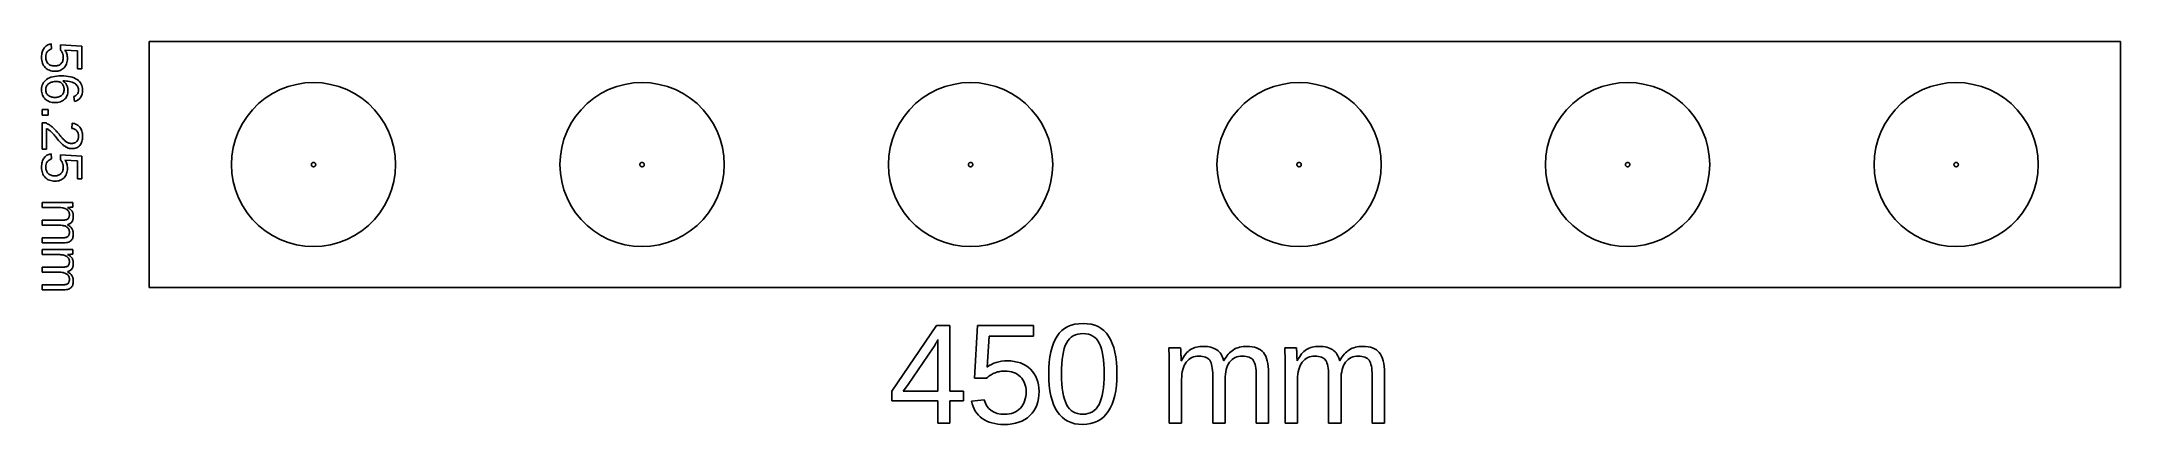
# Model space of a CAD drawing. Header units: metres. Extents: x -25 to 450, y -31 to 56.
import ezdxf

# ---------------------------------------------------------------- set-up
doc = ezdxf.new("R2010")
doc.units = ezdxf.units.M

msp = doc.modelspace()

# ---------------------------------------------------------------- linework, layer by layer
for p, q in [((-24.5742, 52.9913), (-24.5829, 52.6811)), ((-24.5829, 52.6811), (-24.57, 52.3122)), ((-24.5482, 53.2862), (-24.5742, 52.9913)), ((-24.57, 52.3122), (-24.5315, 51.964)), ((-24.5049, 53.5658), (-24.5482, 53.2862)), ((-24.4442, 53.8301), (-24.5049, 53.5658)), ((-24.3661, 54.079), (-24.4442, 53.8301)), ((-24.2708, 54.3126), (-24.3661, 54.079)), ((-24.1581, 54.5309), (-24.2708, 54.3126)), ((-24.0281, 54.7339), (-24.1581, 54.5309)), ((-23.8813, 54.9201), (-24.0281, 54.7339)), ((-23.7191, 55.0883), (-23.8813, 54.9201)), ((-23.5414, 55.2385), (-23.7191, 55.0883)), ((-23.634, 52.6554), (-23.613, 53.0181)), ((-23.6253, 52.4277), (-23.634, 52.6554)), ((-23.599, 52.2126), (-23.6253, 52.4277)), ((-23.613, 53.0181), (-23.5497, 53.3446)), ((-23.5551, 52.0104), (-23.599, 52.2126)), ((-23.5497, 53.3446), (-23.4443, 53.6351)), ((-23.3481, 55.3709), (-23.5414, 55.2385)), ((-23.4443, 53.6351), (-23.2967, 53.8896)), ((-23.1393, 55.4853), (-23.3481, 55.3709)), ((-23.2967, 53.8896), (-23.1069, 54.1079)), ((-22.9149, 55.5817), (-23.1393, 55.4853)), ((-23.1069, 54.1079), (-22.875, 54.2901)), ((-22.6751, 55.6603), (-22.9149, 55.5817)), ((-22.875, 54.2901), (-22.6008, 54.4363)), ((-22.4197, 55.7209), (-22.6751, 55.6603)), ((-22.6008, 54.4363), (-22.2845, 54.5465)), ((-22.2845, 54.5465), (-22.4197, 55.7209)), ((-15.3857, 55.1527), (-20.2755, 55.4563)), ((-20.2755, 55.4563), (-20.2755, 54.3199)), ((-20.2755, 54.3199), (-20.19, 54.2184)), ((-20.19, 54.2184), (-20.1109, 54.1168)), ((-20.1109, 54.1168), (-20.0383, 54.0152)), ((-20.0383, 54.0152), (-19.9722, 53.9136)), ((-19.9722, 53.9136), (-19.9125, 53.812)), ((-19.9125, 53.812), (-19.8592, 53.7104)), ((-19.8592, 53.7104), (-19.8124, 53.6088)), ((-19.8124, 53.6088), (-19.7721, 53.5072)), ((-19.7721, 53.5072), (-19.7373, 53.4044)), ((-19.7373, 53.4044), (-19.7071, 53.2996)), ((-19.7071, 53.2996), (-19.6816, 53.1927)), ((-19.6816, 53.1927), (-19.6607, 53.0839)), ((-19.6607, 53.0839), (-19.6445, 52.9731)), ((-19.6318, 52.4088), (-19.6565, 52.2004)), ((-19.6445, 52.9731), (-19.6329, 52.8604)), ((-19.6329, 52.8604), (-19.6259, 52.7456)), ((-19.6236, 52.6288), (-19.6318, 52.4088)), ((-19.6259, 52.7456), (-19.6236, 52.6288)), ((-19.1192, 54.0741), (-19.2553, 54.2686)), ((-19.2553, 54.2686), (-16.3736, 54.0944)), ((-19.0013, 53.8682), (-19.1192, 54.0741)), ((-18.9015, 53.6507), (-19.0013, 53.8682)), ((-18.8199, 53.4218), (-18.9015, 53.6507)), ((-18.7564, 53.1813), (-18.8199, 53.4218)), ((-18.711, 52.9293), (-18.7564, 53.1813)), ((-18.6838, 52.6659), (-18.711, 52.9293)), ((-18.687, 52.0637), (-18.6748, 52.3909)), ((-18.6748, 52.3909), (-18.6838, 52.6659)), ((-16.3736, 54.0944), (-16.3736, 49.9831)), ((-15.3857, 49.9831), (-15.3857, 55.1527)), ((450, 56.25), (0, 56.25)), ((0, 56.25), (0, 0)), ((450, 0), (450, 56.25)), ((-24.5315, 51.964), (-24.4673, 51.6365)), ((-24.4673, 51.6365), (-24.3773, 51.3297)), ((-24.3773, 51.3297), (-24.2617, 51.0436)), ((-24.2617, 51.0436), (-24.1204, 50.7782)), ((-24.1204, 50.7782), (-23.9533, 50.5335)), ((-23.9533, 50.5335), (-23.7606, 50.3095)), ((-23.7606, 50.3095), (-23.5453, 50.109)), ((-23.438, 47.5877), (-23.7063, 47.373)), ((-23.4937, 51.8208), (-23.5551, 52.0104)), ((-23.5453, 50.109), (-23.3108, 49.9352)), ((-23.4147, 51.644), (-23.4937, 51.8208)), ((-23.1355, 47.7782), (-23.438, 47.5877)), ((-23.3182, 51.4799), (-23.4147, 51.644)), ((-23.2041, 51.3285), (-23.3182, 51.4799)), ((-23.3108, 49.9352), (-23.0573, 49.7881)), ((-23.0725, 51.1898), (-23.2041, 51.3285)), ((-22.8004, 47.9433), (-23.1355, 47.7782)), ((-22.9256, 51.0658), (-23.0725, 51.1898)), ((-23.0573, 49.7881), (-22.7847, 49.6678)), ((-22.7655, 50.9583), (-22.9256, 51.0658)), ((-22.4328, 48.0829), (-22.8004, 47.9433)), ((-22.7847, 49.6678), (-22.4929, 49.5742)), ((-22.5923, 50.8674), (-22.7655, 50.9583)), ((-22.4059, 50.793), (-22.5923, 50.8674)), ((-22.4929, 49.5742), (-22.1821, 49.5074)), ((-22.0326, 48.1972), (-22.4328, 48.0829)), ((-22.2063, 50.7351), (-22.4059, 50.793)), ((-21.9937, 50.6937), (-22.2063, 50.7351)), ((-22.1821, 49.5074), (-21.8522, 49.4673)), ((-21.5998, 48.2861), (-22.0326, 48.1972)), ((-21.7679, 50.6689), (-21.9937, 50.6937)), ((-21.8522, 49.4673), (-21.5032, 49.4539)), ((-21.5289, 50.6607), (-21.7679, 50.6689)), ((-21.1345, 48.3496), (-21.5998, 48.2861)), ((-21.3208, 50.669), (-21.5289, 50.6607)), ((-21.5032, 49.4539), (-21.1956, 49.4664)), ((-21.1229, 50.694), (-21.3208, 50.669)), ((-21.1956, 49.4664), (-20.9029, 49.5038)), ((-20.6366, 48.3877), (-21.1345, 48.3496)), ((-20.9353, 50.7356), (-21.1229, 50.694)), ((-20.7578, 50.7939), (-20.9353, 50.7356)), ((-20.9029, 49.5038), (-20.6251, 49.5661)), ((-20.5905, 50.8689), (-20.7578, 50.7939)), ((-20.1061, 48.4004), (-20.6366, 48.3877)), ((-20.6251, 49.5661), (-20.3621, 49.6533)), ((-20.4334, 50.9604), (-20.5905, 50.8689)), ((-20.2865, 51.0687), (-20.4334, 50.9604)), ((-20.3621, 49.6533), (-20.114, 49.7655)), ((-20.1499, 51.1936), (-20.2865, 51.0687)), ((-20.0265, 51.3324), (-20.1499, 51.1936)), ((-20.114, 49.7655), (-19.8808, 49.9025)), ((-19.5316, 48.3872), (-20.1061, 48.4004)), ((-19.9196, 51.4828), (-20.0265, 51.3324)), ((-19.8292, 51.6448), (-19.9196, 51.4828)), ((-19.8808, 49.9025), (-19.6624, 50.0645)), ((-19.7552, 51.8184), (-19.8292, 51.6448)), ((-19.6976, 52.0036), (-19.7552, 51.8184)), ((-19.6565, 52.2004), (-19.6976, 52.0036)), ((-19.6624, 50.0645), (-19.459, 50.2514)), ((-18.9914, 48.3476), (-19.5316, 48.3872)), ((-19.459, 50.2514), (-19.2752, 50.4591)), ((-19.2752, 50.4591), (-19.1159, 50.6839)), ((-19.1159, 50.6839), (-18.9811, 50.9257)), ((-18.4855, 48.2816), (-18.9914, 48.3476)), ((-18.9811, 50.9257), (-18.8708, 51.1846)), ((-18.8708, 51.1846), (-18.785, 51.4606)), ((-18.785, 51.4606), (-18.7238, 51.7536)), ((-18.7238, 51.7536), (-18.687, 52.0637)), ((-18.014, 48.1891), (-18.4855, 48.2816)), ((-17.5769, 48.0703), (-18.014, 48.1891)), ((-17.1741, 47.925), (-17.5769, 48.0703)), ((-16.8057, 47.7534), (-17.1741, 47.925)), ((-16.4716, 47.5553), (-16.8057, 47.7534)), ((-16.1742, 47.3326), (-16.4716, 47.5553)), ((-16.3736, 49.9831), (-15.3857, 49.9831)), ((-24.565, 45.6106), (-24.5829, 45.2379)), ((-24.5829, 45.2379), (-24.5698, 44.9034)), ((-24.5698, 44.9034), (-24.5307, 44.5875)), ((-24.5113, 45.9608), (-24.565, 45.6106)), ((-24.5307, 44.5875), (-24.4654, 44.2902)), ((-24.4219, 46.2884), (-24.5113, 45.9608)), ((-24.4654, 44.2902), (-24.374, 44.0114)), ((-24.2967, 46.5934), (-24.4219, 46.2884)), ((-24.374, 44.0114), (-24.2565, 43.7513)), ((-24.1357, 46.8758), (-24.2967, 46.5934)), ((-24.2565, 43.7513), (-24.1129, 43.5097)), ((-23.9389, 47.1357), (-24.1357, 46.8758)), ((-24.1129, 43.5097), (-23.9431, 43.2867)), ((-23.9431, 43.2867), (-23.7473, 43.0823)), ((-23.7063, 47.373), (-23.9389, 47.1357)), ((-23.7473, 43.0823), (-23.5289, 42.8992)), ((-23.6474, 45.276), (-23.6368, 45.4748)), ((-23.6385, 45.072), (-23.6474, 45.276)), ((-23.6119, 44.8793), (-23.6385, 45.072)), ((-23.6368, 45.4748), (-23.6052, 45.6645)), ((-23.5676, 44.6979), (-23.6119, 44.8793)), ((-23.6052, 45.6645), (-23.5525, 45.8449)), ((-23.5056, 44.5277), (-23.5676, 44.6979)), ((-23.5525, 45.8449), (-23.4787, 46.0162)), ((-23.5289, 42.8992), (-23.2915, 42.7405)), ((-23.4258, 44.3688), (-23.5056, 44.5277)), ((-23.4787, 46.0162), (-23.3838, 46.1782)), ((-23.3283, 44.2212), (-23.4258, 44.3688)), ((-23.3838, 46.1782), (-23.2678, 46.3311)), ((-23.2131, 44.0849), (-23.3283, 44.2212)), ((-23.2915, 42.7405), (-23.0351, 42.6062)), ((-23.2678, 46.3311), (-23.1308, 46.4748)), ((-23.0802, 43.9598), (-23.2131, 44.0849)), ((-23.1308, 46.4748), (-22.9726, 46.6093)), ((-22.9315, 43.8478), (-23.0802, 43.9598)), ((-22.9726, 46.6093), (-22.7979, 46.7311)), ((-22.7695, 43.7508), (-22.9315, 43.8478)), ((-22.7979, 46.7311), (-22.6113, 46.8367)), ((-22.5943, 43.6687), (-22.7695, 43.7508)), ((-22.6113, 46.8367), (-22.4128, 46.926)), ((-22.4059, 43.6015), (-22.5943, 43.6687)), ((-22.4128, 46.926), (-22.2022, 46.999)), ((-22.2041, 43.5492), (-22.4059, 43.6015)), ((-21.9892, 43.5119), (-22.2041, 43.5492)), ((-22.2022, 46.999), (-21.9797, 47.0559)), ((-21.7609, 43.4895), (-21.9892, 43.5119)), ((-21.9797, 47.0559), (-21.7453, 47.0965)), ((-21.5194, 43.482), (-21.7609, 43.4895)), ((-21.7453, 47.0965), (-21.4989, 47.1208)), ((-21.2783, 43.4896), (-21.5194, 43.482)), ((-21.4989, 47.1208), (-21.2405, 47.129)), ((-21.0515, 43.5123), (-21.2783, 43.4896)), ((-21.2405, 47.129), (-21.037, 47.1211)), ((-20.8389, 43.5502), (-21.0515, 43.5123)), ((-21.037, 47.1211), (-20.8447, 47.0977)), ((-20.8447, 47.0977), (-20.6637, 47.0587)), ((-20.6405, 43.6031), (-20.8389, 43.5502)), ((-20.6637, 47.0587), (-20.4939, 47.004)), ((-20.4563, 43.6713), (-20.6405, 43.6031)), ((-20.4939, 47.004), (-20.3354, 46.9338)), ((-20.2863, 43.7545), (-20.4563, 43.6713)), ((-20.3354, 46.9338), (-20.1881, 46.8479)), ((-20.1306, 43.8529), (-20.2863, 43.7545)), ((-20.1881, 46.8479), (-20.052, 46.7464)), ((-19.9891, 43.9664), (-20.1306, 43.8529)), ((-20.052, 46.7464), (-19.9272, 46.6293)), ((-20.0128, 42.5898), (-19.7728, 42.7169)), ((-19.8628, 44.0933), (-19.9891, 43.9664)), ((-19.9272, 46.6293), (-19.8154, 46.4993)), ((-19.7534, 44.232), (-19.8628, 44.0933)), ((-19.8154, 46.4993), (-19.7186, 46.3595)), ((-19.7728, 42.7169), (-19.5498, 42.8671)), ((-19.6116, 47.162), (-19.754, 47.2451)), ((-19.754, 47.2451), (-19.328, 47.2365)), ((-19.6608, 44.3827), (-19.7534, 44.232)), ((-19.7186, 46.3595), (-19.6366, 46.2098)), ((-19.5851, 44.5453), (-19.6608, 44.3827)), ((-19.6366, 46.2098), (-19.5696, 46.0504)), ((-19.4779, 47.0709), (-19.6116, 47.162)), ((-19.5262, 44.7198), (-19.5851, 44.5453)), ((-19.5696, 46.0504), (-19.5175, 45.8813)), ((-19.5498, 42.8671), (-19.3438, 43.0405)), ((-19.4841, 44.9063), (-19.5262, 44.7198)), ((-19.5175, 45.8813), (-19.4802, 45.7023)), ((-19.4588, 45.1047), (-19.4841, 44.9063)), ((-19.4802, 45.7023), (-19.4578, 45.5135)), ((-19.3531, 46.9717), (-19.4779, 47.0709)), ((-19.4504, 45.315), (-19.4588, 45.1047)), ((-19.4578, 45.5135), (-19.4504, 45.315)), ((-19.237, 46.8644), (-19.3531, 46.9717)), ((-19.3438, 43.0405), (-19.1584, 43.2332)), ((-19.328, 47.2365), (-18.9279, 47.211)), ((-19.1297, 46.749), (-19.237, 46.8644)), ((-19.1584, 43.2332), (-18.9978, 43.4422)), ((-19.0311, 46.6255), (-19.1297, 46.749)), ((-18.9413, 46.4939), (-19.0311, 46.6255)), ((-18.9978, 43.4422), (-18.8619, 43.6675)), ((-18.8603, 46.3543), (-18.9413, 46.4939)), ((-18.9279, 47.211), (-18.5538, 47.1684)), ((-18.8619, 43.6675), (-18.7507, 43.9091)), ((-18.7883, 46.2079), (-18.8603, 46.3543)), ((-18.7258, 46.0564), (-18.7883, 46.2079)), ((-18.7507, 43.9091), (-18.6642, 44.1669)), ((-18.673, 45.8997), (-18.7258, 46.0564)), ((-18.6298, 45.7378), (-18.673, 45.8997)), ((-18.6642, 44.1669), (-18.6024, 44.441)), ((-18.5962, 45.5707), (-18.6298, 45.7378)), ((-18.6024, 44.441), (-18.5653, 44.7314)), ((-18.5722, 45.3983), (-18.5962, 45.5707)), ((-18.5578, 45.2208), (-18.5722, 45.3983)), ((-18.5653, 44.7314), (-18.5529, 45.0381)), ((-18.5529, 45.0381), (-18.5578, 45.2208)), ((-18.5538, 47.1684), (-18.2056, 47.1087)), ((-18.2056, 47.1087), (-17.8833, 47.032)), ((-17.8833, 47.032), (-17.587, 46.9383)), ((-17.587, 46.9383), (-17.3166, 46.8275)), ((-17.3166, 46.8275), (-17.0721, 46.6997)), ((-16.9947, 43.761), (-17.2548, 43.6629)), ((-17.2548, 43.6629), (-17.055, 42.5532)), ((-17.0721, 46.6997), (-16.8548, 46.5564)), ((-16.7693, 43.8845), (-16.9947, 43.761)), ((-16.8548, 46.5564), (-16.6665, 46.399)), ((-16.5786, 44.0335), (-16.7693, 43.8845)), ((-16.6665, 46.399), (-16.5072, 46.2276)), ((-16.6209, 42.7109), (-16.2447, 42.9162)), ((-16.4226, 44.2079), (-16.5786, 44.0335)), ((-16.5072, 46.2276), (-16.3769, 46.0421)), ((-16.3012, 44.4078), (-16.4226, 44.2079)), ((-16.3769, 46.0421), (-16.2755, 45.8426)), ((-16.2145, 44.6331), (-16.3012, 44.4078)), ((-16.2755, 45.8426), (-16.2031, 45.6291)), ((-16.2447, 42.9162), (-15.9264, 43.1692)), ((-16.1625, 44.8838), (-16.2145, 44.6331)), ((-16.2031, 45.6291), (-16.1596, 45.4015)), ((-15.9165, 47.0876), (-16.1742, 47.3326)), ((-16.1451, 45.1599), (-16.1625, 44.8838)), ((-16.1596, 45.4015), (-16.1451, 45.1599)), ((-15.9264, 43.1692), (-15.666, 43.4697)), ((-15.6985, 46.8201), (-15.9165, 47.0876)), ((-15.5201, 46.5303), (-15.6985, 46.8201)), ((-15.666, 43.4697), (-15.4634, 43.8177)), ((-15.3814, 46.2182), (-15.5201, 46.5303)), ((-15.4634, 43.8177), (-15.3187, 44.2134)), ((-15.2822, 45.8837), (-15.3814, 46.2182)), ((-15.3187, 44.2134), (-15.2319, 44.6567)), ((-15.2228, 45.5268), (-15.2822, 45.8837)), ((-15.2319, 44.6567), (-15.203, 45.1475)), ((-15.203, 45.1475), (-15.2228, 45.5268)), ((24.9538, 42.059), (26.479, 43.2941)), ((26.479, 43.2941), (28.125, 44.363)), ((28.125, 44.363), (29.8737, 45.254)), ((29.8737, 45.254), (31.7059, 45.9573)), ((31.7059, 45.9573), (33.6017, 46.4653)), ((33.6017, 46.4653), (35.5401, 46.7723)), ((35.5401, 46.7723), (37.5, 46.875)), ((37.5, 46.875), (39.4599, 46.7723)), ((39.4599, 46.7723), (41.3983, 46.4653)), ((41.3983, 46.4653), (43.2941, 45.9573)), ((43.2941, 45.9573), (45.1263, 45.254)), ((45.1263, 45.254), (46.875, 44.363)), ((46.875, 44.363), (48.521, 43.2941)), ((48.521, 43.2941), (50.0462, 42.059)), ((99.9538, 42.059), (101.479, 43.2941)), ((101.479, 43.2941), (103.125, 44.363)), ((103.125, 44.363), (104.874, 45.254)), ((104.874, 45.254), (106.706, 45.9573)), ((106.706, 45.9573), (108.602, 46.4653)), ((108.602, 46.4653), (110.54, 46.7723)), ((110.54, 46.7723), (112.5, 46.875)), ((112.5, 46.875), (114.46, 46.7723)), ((114.46, 46.7723), (116.398, 46.4653)), ((116.398, 46.4653), (118.294, 45.9573)), ((118.294, 45.9573), (120.126, 45.254)), ((120.126, 45.254), (121.875, 44.363)), ((121.875, 44.363), (123.521, 43.2941)), ((123.521, 43.2941), (125.046, 42.059)), ((174.954, 42.059), (176.479, 43.2941)), ((176.479, 43.2941), (178.125, 44.363)), ((178.125, 44.363), (179.874, 45.254)), ((179.874, 45.254), (181.706, 45.9573)), ((181.706, 45.9573), (183.602, 46.4653)), ((183.602, 46.4653), (185.54, 46.7723)), ((185.54, 46.7723), (187.5, 46.875)), ((187.5, 46.875), (189.46, 46.7723)), ((189.46, 46.7723), (191.398, 46.4653)), ((191.398, 46.4653), (193.294, 45.9573)), ((193.294, 45.9573), (195.126, 45.254)), ((195.126, 45.254), (196.875, 44.363)), ((196.875, 44.363), (198.521, 43.2941)), ((198.521, 43.2941), (200.046, 42.059)), ((249.954, 42.059), (251.479, 43.2941)), ((251.479, 43.2941), (253.125, 44.363)), ((253.125, 44.363), (254.874, 45.254)), ((254.874, 45.254), (256.706, 45.9573)), ((256.706, 45.9573), (258.602, 46.4653)), ((258.602, 46.4653), (260.54, 46.7723)), ((260.54, 46.7723), (262.5, 46.875)), ((262.5, 46.875), (264.46, 46.7723)), ((264.46, 46.7723), (266.398, 46.4653)), ((266.398, 46.4653), (268.294, 45.9573)), ((268.294, 45.9573), (270.126, 45.254)), ((270.126, 45.254), (271.875, 44.363)), ((271.875, 44.363), (273.521, 43.2941)), ((273.521, 43.2941), (275.046, 42.059)), ((324.954, 42.059), (326.479, 43.2941)), ((326.479, 43.2941), (328.125, 44.363)), ((328.125, 44.363), (329.874, 45.254)), ((329.874, 45.254), (331.706, 45.9573)), ((331.706, 45.9573), (333.602, 46.4653)), ((333.602, 46.4653), (335.54, 46.7723)), ((335.54, 46.7723), (337.5, 46.875)), ((337.5, 46.875), (339.46, 46.7723)), ((339.46, 46.7723), (341.398, 46.4653)), ((341.398, 46.4653), (343.294, 45.9573)), ((343.294, 45.9573), (345.126, 45.254)), ((345.126, 45.254), (346.875, 44.363)), ((346.875, 44.363), (348.521, 43.2941)), ((348.521, 43.2941), (350.046, 42.059)), ((399.954, 42.059), (401.479, 43.2941)), ((401.479, 43.2941), (403.125, 44.363)), ((403.125, 44.363), (404.874, 45.254)), ((404.874, 45.254), (406.706, 45.9573)), ((406.706, 45.9573), (408.602, 46.4653)), ((408.602, 46.4653), (410.54, 46.7723)), ((410.54, 46.7723), (412.5, 46.875)), ((412.5, 46.875), (414.46, 46.7723)), ((414.46, 46.7723), (416.398, 46.4653)), ((416.398, 46.4653), (418.294, 45.9573)), ((418.294, 45.9573), (420.126, 45.254)), ((420.126, 45.254), (421.875, 44.363)), ((421.875, 44.363), (423.521, 43.2941)), ((423.521, 43.2941), (425.046, 42.059)), ((-23.0602, 40.686), (-24.4611, 40.686)), ((-24.4611, 40.686), (-24.4611, 39.4278)), ((-24.4611, 39.4278), (-23.0602, 39.4278)), ((-23.0602, 39.4278), (-23.0602, 40.686)), ((-23.0351, 42.6062), (-22.7597, 42.4963)), ((-22.7597, 42.4963), (-22.4653, 42.4109)), ((-22.4653, 42.4109), (-22.1518, 42.3498)), ((-22.1518, 42.3498), (-21.8194, 42.3132)), ((-21.8194, 42.3132), (-21.468, 42.301)), ((-21.468, 42.301), (-21.1429, 42.3125)), ((-21.1429, 42.3125), (-20.8349, 42.3472)), ((-20.8349, 42.3472), (-20.5438, 42.405)), ((-20.5438, 42.405), (-20.2698, 42.4859)), ((-20.2698, 42.4859), (-20.0128, 42.5898)), ((-17.055, 42.5532), (-16.6209, 42.7109)), ((21.262, 37.5), (22.3309, 39.146)), ((22.3309, 39.146), (23.566, 40.6712)), ((23.566, 40.6712), (24.9538, 42.059)), ((50.0462, 42.059), (51.434, 40.6712)), ((51.434, 40.6712), (52.6691, 39.146)), ((52.6691, 39.146), (53.738, 37.5)), ((96.262, 37.5), (97.3309, 39.146)), ((97.3309, 39.146), (98.566, 40.6712)), ((98.566, 40.6712), (99.9538, 42.059)), ((125.046, 42.059), (126.434, 40.6712)), ((126.434, 40.6712), (127.669, 39.146)), ((127.669, 39.146), (128.738, 37.5)), ((171.262, 37.5), (172.331, 39.146)), ((172.331, 39.146), (173.566, 40.6712)), ((173.566, 40.6712), (174.954, 42.059)), ((200.046, 42.059), (201.434, 40.6712)), ((201.434, 40.6712), (202.669, 39.146)), ((202.669, 39.146), (203.738, 37.5)), ((246.262, 37.5), (247.331, 39.146)), ((247.331, 39.146), (248.566, 40.6712)), ((248.566, 40.6712), (249.954, 42.059)), ((275.046, 42.059), (276.434, 40.6712)), ((276.434, 40.6712), (277.669, 39.146)), ((277.669, 39.146), (278.738, 37.5)), ((321.262, 37.5), (322.331, 39.146)), ((322.331, 39.146), (323.566, 40.6712)), ((323.566, 40.6712), (324.954, 42.059)), ((350.046, 42.059), (351.434, 40.6712)), ((351.434, 40.6712), (352.669, 39.146)), ((352.669, 39.146), (353.738, 37.5)), ((396.262, 37.5), (397.331, 39.146)), ((397.331, 39.146), (398.566, 40.6712)), ((398.566, 40.6712), (399.954, 42.059)), ((425.046, 42.059), (426.434, 40.6712)), ((426.434, 40.6712), (427.669, 39.146)), ((427.669, 39.146), (428.738, 37.5)), ((-23.6407, 37.6419), (-24.4611, 37.6419)), ((-24.4611, 37.6419), (-24.4611, 31.6205)), ((-23.4541, 37.5573), (-23.6407, 37.6419)), ((-23.4732, 36.3638), (-23.3594, 36.3116)), ((-23.4732, 31.6205), (-23.4732, 36.3638)), ((-23.2731, 37.4682), (-23.4541, 37.5573)), ((-23.3594, 36.3116), (-23.2444, 36.2518)), ((-23.0976, 37.3746), (-23.2731, 37.4682)), ((-23.2444, 36.2518), (-23.1284, 36.1844)), ((-23.1284, 36.1844), (-23.0112, 36.1092)), ((-22.9277, 37.2765), (-23.0976, 37.3746)), ((-23.0112, 36.1092), (-22.8928, 36.0264)), ((-22.7633, 37.1738), (-22.9277, 37.2765)), ((-22.8928, 36.0264), (-22.7734, 35.9359)), ((-22.7734, 35.9359), (-22.6528, 35.8377)), ((-22.6045, 37.0666), (-22.7633, 37.1738)), ((-22.6528, 35.8377), (-22.531, 35.7319)), ((-22.4512, 36.9549), (-22.6045, 37.0666)), ((-22.531, 35.7319), (-22.4069, 35.6172)), ((-22.3036, 36.8387), (-22.4512, 36.9549)), ((-22.4069, 35.6172), (-22.279, 35.4931)), ((-22.1604, 36.7192), (-22.3036, 36.8387)), ((-22.279, 35.4931), (-22.1473, 35.3595)), ((-22.0207, 36.5983), (-22.1604, 36.7192)), ((-22.1473, 35.3595), (-22.0119, 35.2165)), ((-21.8844, 36.4758), (-22.0207, 36.5983)), ((-22.0119, 35.2165), (-21.8727, 35.064)), ((-21.7516, 36.3519), (-21.8844, 36.4758)), ((-21.8727, 35.064), (-21.7298, 34.9021)), ((-21.6222, 36.2265), (-21.7516, 36.3519)), ((-21.7298, 34.9021), (-21.5832, 34.7307)), ((-21.4963, 36.0996), (-21.6222, 36.2265)), ((-21.5832, 34.7307), (-21.4328, 34.5498)), ((-21.3738, 35.9712), (-21.4963, 36.0996)), ((-21.4328, 34.5498), (-21.1667, 34.2263)), ((-21.2548, 35.8413), (-21.3738, 35.9712)), ((-21.1386, 35.7106), (-21.2548, 35.8413)), ((-21.1667, 34.2263), (-20.9187, 33.9301)), ((-21.0244, 35.5802), (-21.1386, 35.7106)), ((-20.9124, 35.4502), (-21.0244, 35.5802)), ((-20.9187, 33.9301), (-20.6886, 33.661)), ((-20.8025, 35.3205), (-20.9124, 35.4502)), ((-20.6947, 35.1911), (-20.8025, 35.3205)), ((-20.589, 35.062), (-20.6947, 35.1911)), ((-20.6886, 33.661), (-20.4765, 33.4192)), ((-20.4855, 34.9333), (-20.589, 35.062)), ((-20.384, 34.8049), (-20.4855, 34.9333)), ((-20.4765, 33.4192), (-20.2825, 33.2047)), ((-20.2836, 34.6782), (-20.384, 34.8049)), ((-20.1832, 34.5547), (-20.2836, 34.6782)), ((-20.0828, 34.4342), (-20.1832, 34.5547)), ((-19.9824, 34.3169), (-20.0828, 34.4342)), ((-19.882, 34.2027), (-19.9824, 34.3169)), ((-19.7816, 34.0916), (-19.882, 34.2027)), ((-19.6812, 33.9837), (-19.7816, 34.0916)), ((-19.5808, 33.8789), (-19.6812, 33.9837)), ((-19.4798, 33.7781), (-19.5808, 33.8789)), ((-19.3776, 33.6823), (-19.4798, 33.7781)), ((-19.2742, 33.5913), (-19.3776, 33.6823)), ((-19.1696, 33.5054), (-19.2742, 33.5913)), ((-19.0639, 33.4243), (-19.1696, 33.5054)), ((-18.9569, 33.3482), (-19.0639, 33.4243)), ((-18.8488, 33.277), (-18.9569, 33.3482)), ((-18.7395, 33.2108), (-18.8488, 33.277)), ((-17.5841, 37.5896), (-17.6936, 36.4028)), ((-17.6936, 36.4028), (-17.5164, 36.3757)), ((-17.3184, 37.5468), (-17.5841, 37.5896)), ((-17.5164, 36.3757), (-17.3495, 36.3361)), ((-17.3495, 36.3361), (-17.1927, 36.2842)), ((-17.0666, 37.4832), (-17.3184, 37.5468)), ((-17.1927, 36.2842), (-17.0462, 36.2198)), ((-16.8288, 37.3987), (-17.0666, 37.4832)), ((-17.0462, 36.2198), (-16.9098, 36.1431)), ((-16.9098, 36.1431), (-16.7837, 36.0539)), ((-16.6048, 37.2934), (-16.8288, 37.3987)), ((-16.6834, 33.2916), (-16.8029, 33.2025)), ((-16.7837, 36.0539), (-16.6677, 35.9524)), ((-16.5744, 33.3945), (-16.6834, 33.2916)), ((-16.6677, 35.9524), (-16.562, 35.8384)), ((-16.3948, 37.1672), (-16.6048, 37.2934)), ((-16.4769, 33.5095), (-16.5744, 33.3945)), ((-16.562, 35.8384), (-16.4674, 35.714)), ((-16.3924, 33.6353), (-16.4769, 33.5095)), ((-16.4674, 35.714), (-16.3855, 35.5814)), ((-16.1987, 37.0202), (-16.3948, 37.1672)), ((-16.3209, 33.7717), (-16.3924, 33.6353)), ((-16.3855, 35.5814), (-16.3161, 35.4406)), ((-16.2624, 33.9189), (-16.3209, 33.7717)), ((-16.3161, 35.4406), (-16.2593, 35.2917)), ((-16.2169, 34.0767), (-16.2624, 33.9189)), ((-16.2593, 35.2917), (-16.2152, 35.1346)), ((-16.1844, 34.2453), (-16.2169, 34.0767)), ((-16.2152, 35.1346), (-16.1837, 34.9694)), ((-16.0165, 36.8523), (-16.1987, 37.0202)), ((-16.165, 34.4246), (-16.1844, 34.2453)), ((-16.1837, 34.9694), (-16.1648, 34.7961)), ((-16.1585, 34.6145), (-16.165, 34.4246)), ((-16.1648, 34.7961), (-16.1585, 34.6145)), ((-15.8482, 36.6636), (-16.0165, 36.8523)), ((-15.697, 36.4573), (-15.8482, 36.6636)), ((-15.5659, 36.2368), (-15.697, 36.4573)), ((-15.455, 36.002), (-15.5659, 36.2368)), ((-15.4572, 33.1451), (-15.3657, 33.3992)), ((-15.3643, 35.753), (-15.455, 36.002)), ((-15.3657, 33.3992), (-15.2945, 33.6733)), ((-15.2937, 35.4898), (-15.3643, 35.753)), ((-15.2945, 33.6733), (-15.2437, 33.9672)), ((-15.2433, 35.2123), (-15.2937, 35.4898)), ((-15.2437, 33.9672), (-15.2131, 34.2809)), ((-15.213, 34.9205), (-15.2433, 35.2123)), ((-15.2131, 34.2809), (-15.203, 34.6145)), ((-15.203, 34.6145), (-15.213, 34.9205)), ((19.1597, 32.0233), (19.6677, 33.9191)), ((19.6677, 33.9191), (20.371, 35.7513)), ((20.371, 35.7513), (21.262, 37.5)), ((53.738, 37.5), (54.629, 35.7513)), ((54.629, 35.7513), (55.3323, 33.9191)), ((55.3323, 33.9191), (55.8403, 32.0233)), ((94.1597, 32.0233), (94.6677, 33.9191)), ((94.6677, 33.9191), (95.371, 35.7513)), ((95.371, 35.7513), (96.262, 37.5)), ((128.738, 37.5), (129.629, 35.7513)), ((129.629, 35.7513), (130.332, 33.9191)), ((130.332, 33.9191), (130.84, 32.0233)), ((169.16, 32.0233), (169.668, 33.9191)), ((169.668, 33.9191), (170.371, 35.7513)), ((170.371, 35.7513), (171.262, 37.5)), ((203.738, 37.5), (204.629, 35.7513)), ((204.629, 35.7513), (205.332, 33.9191)), ((205.332, 33.9191), (205.84, 32.0233)), ((244.16, 32.0233), (244.668, 33.9191)), ((244.668, 33.9191), (245.371, 35.7513)), ((245.371, 35.7513), (246.262, 37.5)), ((278.738, 37.5), (279.629, 35.7513)), ((279.629, 35.7513), (280.332, 33.9191)), ((280.332, 33.9191), (280.84, 32.0233)), ((319.16, 32.0233), (319.668, 33.9191)), ((319.668, 33.9191), (320.371, 35.7513)), ((320.371, 35.7513), (321.262, 37.5)), ((353.738, 37.5), (354.629, 35.7513)), ((354.629, 35.7513), (355.332, 33.9191)), ((355.332, 33.9191), (355.84, 32.0233)), ((394.16, 32.0233), (394.668, 33.9191)), ((394.668, 33.9191), (395.371, 35.7513)), ((395.371, 35.7513), (396.262, 37.5)), ((428.738, 37.5), (429.629, 35.7513)), ((429.629, 35.7513), (430.332, 33.9191)), ((430.332, 33.9191), (430.84, 32.0233)), ((-24.4442, 28.7076), (-24.5049, 28.4434)), ((-24.4611, 31.6205), (-23.4732, 31.6205)), ((-24.3661, 28.9566), (-24.4442, 28.7076)), ((-24.2708, 29.1902), (-24.3661, 28.9566)), ((-24.1581, 29.4085), (-24.2708, 29.1902)), ((-24.0281, 29.6115), (-24.1581, 29.4085)), ((-23.8813, 29.7976), (-24.0281, 29.6115)), ((-23.7191, 29.9658), (-23.8813, 29.7976)), ((-23.5414, 30.1161), (-23.7191, 29.9658)), ((-23.5497, 28.2222), (-23.4443, 28.5127)), ((-23.3481, 30.2484), (-23.5414, 30.1161)), ((-23.4443, 28.5127), (-23.2967, 28.7671)), ((-23.1393, 30.3628), (-23.3481, 30.2484)), ((-23.2967, 28.7671), (-23.1069, 28.9854)), ((-22.9149, 30.4593), (-23.1393, 30.3628)), ((-23.1069, 28.9854), (-22.875, 29.1677)), ((-22.6751, 30.5378), (-22.9149, 30.4593)), ((-22.875, 29.1677), (-22.6008, 29.3139)), ((-22.4197, 30.5984), (-22.6751, 30.5378)), ((-22.6008, 29.3139), (-22.2845, 29.424)), ((-22.2845, 29.424), (-22.4197, 30.5984)), ((-20.2825, 33.2047), (-20.1064, 33.0174)), ((-15.3857, 30.0302), (-20.2755, 30.3338)), ((-20.2755, 30.3338), (-20.2755, 29.1975)), ((-20.2755, 29.1975), (-20.19, 29.0959)), ((-20.19, 29.0959), (-20.1109, 28.9943)), ((-20.1109, 28.9943), (-20.0383, 28.8927)), ((-20.1064, 33.0174), (-19.9483, 32.8573)), ((-20.0383, 28.8927), (-19.9722, 28.7911)), ((-19.9722, 28.7911), (-19.9125, 28.6895)), ((-19.9483, 32.8573), (-19.8082, 32.7245)), ((-19.9125, 28.6895), (-19.8592, 28.588)), ((-19.8592, 28.588), (-19.8124, 28.4864)), ((-19.8124, 28.4864), (-19.7721, 28.3848)), ((-19.8082, 32.7245), (-19.6769, 32.6087)), ((-19.6769, 32.6087), (-19.5456, 32.5004)), ((-19.5456, 32.5004), (-19.4144, 32.3994)), ((-19.4144, 32.3994), (-19.2831, 32.3057)), ((-19.2831, 32.3057), (-19.1519, 32.2195)), ((-19.1192, 28.9517), (-19.2553, 29.1461)), ((-19.2553, 29.1461), (-16.3736, 28.972)), ((-19.1519, 32.2195), (-19.0208, 32.1406)), ((-19.0013, 28.7457), (-19.1192, 28.9517)), ((-19.0208, 32.1406), (-18.8896, 32.0691)), ((-18.9015, 28.5283), (-19.0013, 28.7457)), ((-18.8199, 28.2993), (-18.9015, 28.5283)), ((-18.8896, 32.0691), (-18.7585, 32.005)), ((-18.7585, 32.005), (-18.6273, 31.9481)), ((-18.6275, 33.151), (-18.7395, 33.2108)), ((-18.5119, 33.0992), (-18.6275, 33.151)), ((-18.6273, 31.9481), (-18.4959, 31.8988)), ((-18.3927, 33.0554), (-18.5119, 33.0992)), ((-18.4959, 31.8988), (-18.3643, 31.8571)), ((-18.2698, 33.0195), (-18.3927, 33.0554)), ((-18.3643, 31.8571), (-18.2325, 31.823)), ((-18.1433, 32.9916), (-18.2698, 33.0195)), ((-18.2325, 31.823), (-18.1004, 31.7964)), ((-18.0132, 32.9717), (-18.1433, 32.9916)), ((-18.1004, 31.7964), (-17.9682, 31.7775)), ((-17.8795, 32.9597), (-18.0132, 32.9717)), ((-17.9682, 31.7775), (-17.8357, 31.7661)), ((-17.7421, 32.9557), (-17.8795, 32.9597)), ((-17.8357, 31.7661), (-17.7031, 31.7623)), ((-17.5592, 32.9626), (-17.7421, 32.9557)), ((-17.7031, 31.7623), (-17.4121, 31.7739)), ((-17.3868, 32.9832), (-17.5592, 32.9626)), ((-17.4121, 31.7739), (-17.1382, 31.8085)), ((-17.225, 33.0174), (-17.3868, 32.9832)), ((-17.0738, 33.0654), (-17.225, 33.0174)), ((-17.1382, 31.8085), (-16.8814, 31.8663)), ((-16.9331, 33.1271), (-17.0738, 33.0654)), ((-16.8029, 33.2025), (-16.9331, 33.1271)), ((-16.8814, 31.8663), (-16.6417, 31.9472)), ((-16.6417, 31.9472), (-16.4191, 32.0512)), ((-16.4191, 32.0512), (-16.2136, 32.1783)), ((-16.3736, 28.972), (-16.3736, 24.8606)), ((-16.2136, 32.1783), (-16.0252, 32.3285)), ((-16.0252, 32.3285), (-15.8539, 32.5018)), ((-15.8539, 32.5018), (-15.7014, 32.6963)), ((-15.7014, 32.6963), (-15.5691, 32.9108)), ((-15.5691, 32.9108), (-15.4572, 33.1451)), ((-15.3857, 24.8606), (-15.3857, 30.0302)), ((18.75, 28.125), (18.8527, 30.0849)), ((18.8527, 30.0849), (19.1597, 32.0233)), ((37.1654, 28.4966), (37.1284, 28.4596)), ((37.2061, 28.5295), (37.1654, 28.4966)), ((37.25, 28.558), (37.2061, 28.5295)), ((37.2966, 28.5818), (37.25, 28.558)), ((37.3455, 28.6005), (37.2966, 28.5818)), ((37.396, 28.6141), (37.3455, 28.6005)), ((37.4477, 28.6223), (37.396, 28.6141)), ((37.5, 28.625), (37.4477, 28.6223)), ((37.5523, 28.6223), (37.5, 28.625)), ((37.6039, 28.6141), (37.5523, 28.6223)), ((37.6545, 28.6005), (37.6039, 28.6141)), ((37.7034, 28.5818), (37.6545, 28.6005)), ((37.75, 28.558), (37.7034, 28.5818)), ((37.7939, 28.5295), (37.75, 28.558)), ((37.8346, 28.4966), (37.7939, 28.5295)), ((37.8716, 28.4596), (37.8346, 28.4966)), ((55.8403, 32.0233), (56.1473, 30.0849)), ((56.1473, 30.0849), (56.25, 28.125)), ((93.75, 28.125), (93.8527, 30.0849)), ((93.8527, 30.0849), (94.1597, 32.0233)), ((112.165, 28.4966), (112.128, 28.4596)), ((112.206, 28.5295), (112.165, 28.4966)), ((112.25, 28.558), (112.206, 28.5295)), ((112.297, 28.5818), (112.25, 28.558)), ((112.345, 28.6005), (112.297, 28.5818)), ((112.396, 28.6141), (112.345, 28.6005)), ((112.448, 28.6223), (112.396, 28.6141)), ((112.5, 28.625), (112.448, 28.6223)), ((112.552, 28.6223), (112.5, 28.625)), ((112.604, 28.6141), (112.552, 28.6223)), ((112.655, 28.6005), (112.604, 28.6141)), ((112.703, 28.5818), (112.655, 28.6005)), ((112.75, 28.558), (112.703, 28.5818)), ((112.794, 28.5295), (112.75, 28.558)), ((112.835, 28.4966), (112.794, 28.5295)), ((112.872, 28.4596), (112.835, 28.4966)), ((130.84, 32.0233), (131.147, 30.0849)), ((131.147, 30.0849), (131.25, 28.125)), ((168.75, 28.125), (168.853, 30.0849)), ((168.853, 30.0849), (169.16, 32.0233)), ((187.165, 28.4966), (187.128, 28.4596)), ((187.206, 28.5295), (187.165, 28.4966)), ((187.25, 28.558), (187.206, 28.5295)), ((187.297, 28.5818), (187.25, 28.558)), ((187.345, 28.6005), (187.297, 28.5818)), ((187.396, 28.6141), (187.345, 28.6005)), ((187.448, 28.6223), (187.396, 28.6141)), ((187.5, 28.625), (187.448, 28.6223)), ((187.552, 28.6223), (187.5, 28.625)), ((187.604, 28.6141), (187.552, 28.6223)), ((187.655, 28.6005), (187.604, 28.6141)), ((187.703, 28.5818), (187.655, 28.6005)), ((187.75, 28.558), (187.703, 28.5818)), ((187.794, 28.5295), (187.75, 28.558)), ((187.835, 28.4966), (187.794, 28.5295)), ((187.872, 28.4596), (187.835, 28.4966)), ((205.84, 32.0233), (206.147, 30.0849)), ((206.147, 30.0849), (206.25, 28.125)), ((243.75, 28.125), (243.853, 30.0849)), ((243.853, 30.0849), (244.16, 32.0233)), ((262.165, 28.4966), (262.128, 28.4596)), ((262.206, 28.5295), (262.165, 28.4966)), ((262.25, 28.558), (262.206, 28.5295)), ((262.297, 28.5818), (262.25, 28.558)), ((262.345, 28.6005), (262.297, 28.5818)), ((262.396, 28.6141), (262.345, 28.6005)), ((262.448, 28.6223), (262.396, 28.6141)), ((262.5, 28.625), (262.448, 28.6223)), ((262.552, 28.6223), (262.5, 28.625)), ((262.604, 28.6141), (262.552, 28.6223)), ((262.655, 28.6005), (262.604, 28.6141)), ((262.703, 28.5818), (262.655, 28.6005)), ((262.75, 28.558), (262.703, 28.5818)), ((262.794, 28.5295), (262.75, 28.558)), ((262.835, 28.4966), (262.794, 28.5295)), ((262.872, 28.4596), (262.835, 28.4966)), ((280.84, 32.0233), (281.147, 30.0849)), ((281.147, 30.0849), (281.25, 28.125)), ((318.75, 28.125), (318.853, 30.0849)), ((318.853, 30.0849), (319.16, 32.0233)), ((337.165, 28.4966), (337.128, 28.4596)), ((337.206, 28.5295), (337.165, 28.4966)), ((337.25, 28.558), (337.206, 28.5295)), ((337.297, 28.5818), (337.25, 28.558)), ((337.345, 28.6005), (337.297, 28.5818)), ((337.396, 28.6141), (337.345, 28.6005)), ((337.448, 28.6223), (337.396, 28.6141)), ((337.5, 28.625), (337.448, 28.6223)), ((337.552, 28.6223), (337.5, 28.625)), ((337.604, 28.6141), (337.552, 28.6223)), ((337.655, 28.6005), (337.604, 28.6141)), ((337.703, 28.5818), (337.655, 28.6005)), ((337.75, 28.558), (337.703, 28.5818)), ((337.794, 28.5295), (337.75, 28.558)), ((337.835, 28.4966), (337.794, 28.5295)), ((337.872, 28.4596), (337.835, 28.4966)), ((355.84, 32.0233), (356.147, 30.0849)), ((356.147, 30.0849), (356.25, 28.125)), ((393.75, 28.125), (393.853, 30.0849)), ((393.853, 30.0849), (394.16, 32.0233)), ((412.165, 28.4966), (412.128, 28.4596)), ((412.206, 28.5295), (412.165, 28.4966)), ((412.25, 28.558), (412.206, 28.5295)), ((412.297, 28.5818), (412.25, 28.558)), ((412.345, 28.6005), (412.297, 28.5818)), ((412.396, 28.6141), (412.345, 28.6005)), ((412.448, 28.6223), (412.396, 28.6141)), ((412.5, 28.625), (412.448, 28.6223)), ((412.552, 28.6223), (412.5, 28.625)), ((412.604, 28.6141), (412.552, 28.6223)), ((412.655, 28.6005), (412.604, 28.6141)), ((412.703, 28.5818), (412.655, 28.6005)), ((412.75, 28.558), (412.703, 28.5818)), ((412.794, 28.5295), (412.75, 28.558)), ((412.835, 28.4966), (412.794, 28.5295)), ((412.872, 28.4596), (412.835, 28.4966)), ((430.84, 32.0233), (431.147, 30.0849)), ((431.147, 30.0849), (431.25, 28.125)), ((-24.5742, 27.8689), (-24.5829, 27.5587)), ((-24.5829, 27.5587), (-24.57, 27.1898)), ((-24.5482, 28.1638), (-24.5742, 27.8689)), ((-24.57, 27.1898), (-24.5315, 26.8416)), ((-24.5049, 28.4434), (-24.5482, 28.1638)), ((-24.5315, 26.8416), (-24.4673, 26.5141)), ((-24.4673, 26.5141), (-24.3773, 26.2073)), ((-24.3773, 26.2073), (-24.2617, 25.9212)), ((-24.2617, 25.9212), (-24.1204, 25.6558)), ((-24.1204, 25.6558), (-23.9533, 25.4111)), ((-23.9533, 25.4111), (-23.7606, 25.1871)), ((-23.7606, 25.1871), (-23.5453, 24.9865)), ((-23.634, 27.533), (-23.613, 27.8956)), ((-23.6253, 27.3052), (-23.634, 27.533)), ((-23.599, 27.0902), (-23.6253, 27.3052)), ((-23.613, 27.8956), (-23.5497, 28.2222)), ((-23.5551, 26.8879), (-23.599, 27.0902)), ((-23.4937, 26.6983), (-23.5551, 26.8879)), ((-23.5453, 24.9865), (-23.3108, 24.8127)), ((-23.4147, 26.5215), (-23.4937, 26.6983)), ((-23.3182, 26.3574), (-23.4147, 26.5215)), ((-23.2041, 26.206), (-23.3182, 26.3574)), ((-23.3108, 24.8127), (-23.0573, 24.6657)), ((-23.0725, 26.0674), (-23.2041, 26.206)), ((-22.9256, 25.9433), (-23.0725, 26.0674)), ((-23.0573, 24.6657), (-22.7847, 24.5454)), ((-22.7655, 25.8359), (-22.9256, 25.9433)), ((-22.7847, 24.5454), (-22.4929, 24.4518)), ((-22.5923, 25.7449), (-22.7655, 25.8359)), ((-22.4059, 25.6705), (-22.5923, 25.7449)), ((-22.4929, 24.4518), (-22.1821, 24.3849)), ((-22.2063, 25.6126), (-22.4059, 25.6705)), ((-21.9937, 25.5713), (-22.2063, 25.6126)), ((-22.1821, 24.3849), (-21.8522, 24.3448)), ((-21.7679, 25.5465), (-21.9937, 25.5713)), ((-21.8522, 24.3448), (-21.5032, 24.3315)), ((-21.5289, 25.5382), (-21.7679, 25.5465)), ((-21.3208, 25.5466), (-21.5289, 25.5382)), ((-21.5032, 24.3315), (-21.1956, 24.3439)), ((-21.1229, 25.5715), (-21.3208, 25.5466)), ((-21.1956, 24.3439), (-20.9029, 24.3813)), ((-20.9353, 25.6132), (-21.1229, 25.5715)), ((-20.7578, 25.6715), (-20.9353, 25.6132)), ((-20.9029, 24.3813), (-20.6251, 24.4436)), ((-20.5905, 25.7464), (-20.7578, 25.6715)), ((-20.6251, 24.4436), (-20.3621, 24.5309)), ((-20.4334, 25.838), (-20.5905, 25.7464)), ((-20.2865, 25.9463), (-20.4334, 25.838)), ((-20.3621, 24.5309), (-20.114, 24.643)), ((-20.1499, 26.0712), (-20.2865, 25.9463)), ((-20.0265, 26.21), (-20.1499, 26.0712)), ((-20.114, 24.643), (-19.8808, 24.7801)), ((-19.9196, 26.3604), (-20.0265, 26.21)), ((-19.8292, 26.5224), (-19.9196, 26.3604)), ((-19.8808, 24.7801), (-19.6624, 24.9421)), ((-19.7552, 26.696), (-19.8292, 26.5224)), ((-19.7721, 28.3848), (-19.7373, 28.2819)), ((-19.6976, 26.8812), (-19.7552, 26.696)), ((-19.7373, 28.2819), (-19.7071, 28.1771)), ((-19.7071, 28.1771), (-19.6816, 28.0703)), ((-19.6565, 27.078), (-19.6976, 26.8812)), ((-19.6816, 28.0703), (-19.6607, 27.9615)), ((-19.6624, 24.9421), (-19.459, 25.129)), ((-19.6607, 27.9615), (-19.6445, 27.8507)), ((-19.6318, 27.2863), (-19.6565, 27.078)), ((-19.6445, 27.8507), (-19.6329, 27.7379)), ((-19.6329, 27.7379), (-19.6259, 27.6231)), ((-19.6236, 27.5063), (-19.6318, 27.2863)), ((-19.6259, 27.6231), (-19.6236, 27.5063)), ((-19.459, 25.129), (-19.2752, 25.3367)), ((-19.2752, 25.3367), (-19.1159, 25.5614)), ((-19.1159, 25.5614), (-18.9811, 25.8032)), ((-18.9811, 25.8032), (-18.8708, 26.0621)), ((-18.8708, 26.0621), (-18.785, 26.3381)), ((-18.7564, 28.0589), (-18.8199, 28.2993)), ((-18.785, 26.3381), (-18.7238, 26.6311)), ((-18.711, 27.8069), (-18.7564, 28.0589)), ((-18.7238, 26.6311), (-18.687, 26.9412)), ((-18.6838, 27.5434), (-18.711, 27.8069)), ((-18.687, 26.9412), (-18.6748, 27.2684)), ((-18.6748, 27.2684), (-18.6838, 27.5434)), ((-16.3736, 24.8606), (-15.3857, 24.8606)), ((18.8527, 26.1651), (18.75, 28.125)), ((19.1597, 24.2267), (18.8527, 26.1651)), ((19.6677, 22.3309), (19.1597, 24.2267)), ((37.0027, 28.1773), (37, 28.125)), ((37, 28.125), (37.0027, 28.0727)), ((37.0109, 28.2289), (37.0027, 28.1773)), ((37.0027, 28.0727), (37.0109, 28.021)), ((37.0245, 28.2795), (37.0109, 28.2289)), ((37.0109, 28.021), (37.0245, 27.9705)), ((37.0432, 28.3284), (37.0245, 28.2795)), ((37.0245, 27.9705), (37.0432, 27.9216)), ((37.067, 28.375), (37.0432, 28.3284)), ((37.0432, 27.9216), (37.067, 27.875)), ((37.0955, 28.4189), (37.067, 28.375)), ((37.067, 27.875), (37.0955, 27.8311)), ((37.1284, 28.4596), (37.0955, 28.4189)), ((37.0955, 27.8311), (37.1284, 27.7904)), ((37.1284, 27.7904), (37.1654, 27.7534)), ((37.1654, 27.7534), (37.2061, 27.7205)), ((37.2061, 27.7205), (37.25, 27.692)), ((37.25, 27.692), (37.2966, 27.6682)), ((37.2966, 27.6682), (37.3455, 27.6495)), ((37.3455, 27.6495), (37.396, 27.6359)), ((37.396, 27.6359), (37.4477, 27.6277)), ((37.4477, 27.6277), (37.5, 27.625)), ((37.5, 27.625), (37.5523, 27.6277)), ((37.5523, 27.6277), (37.6039, 27.6359)), ((37.6039, 27.6359), (37.6545, 27.6495)), ((37.6545, 27.6495), (37.7034, 27.6682)), ((37.7034, 27.6682), (37.75, 27.692)), ((37.75, 27.692), (37.7939, 27.7205)), ((37.7939, 27.7205), (37.8346, 27.7534)), ((37.8346, 27.7534), (37.8716, 27.7904)), ((37.9045, 28.4189), (37.8716, 28.4596)), ((37.8716, 27.7904), (37.9045, 27.8311)), ((37.933, 28.375), (37.9045, 28.4189)), ((37.9045, 27.8311), (37.933, 27.875)), ((37.9568, 28.3284), (37.933, 28.375)), ((37.933, 27.875), (37.9568, 27.9216)), ((37.9755, 28.2795), (37.9568, 28.3284)), ((37.9568, 27.9216), (37.9755, 27.9705)), ((37.9891, 28.2289), (37.9755, 28.2795)), ((37.9755, 27.9705), (37.9891, 28.021)), ((37.9973, 28.1773), (37.9891, 28.2289)), ((37.9891, 28.021), (37.9973, 28.0727)), ((38, 28.125), (37.9973, 28.1773)), ((37.9973, 28.0727), (38, 28.125)), ((55.8403, 24.2267), (55.3323, 22.3309)), ((56.1473, 26.1651), (55.8403, 24.2267)), ((56.25, 28.125), (56.1473, 26.1651)), ((93.8527, 26.1651), (93.75, 28.125)), ((94.1597, 24.2267), (93.8527, 26.1651)), ((94.6677, 22.3309), (94.1597, 24.2267)), ((112.003, 28.1773), (112, 28.125)), ((112, 28.125), (112.003, 28.0727)), ((112.011, 28.2289), (112.003, 28.1773)), ((112.003, 28.0727), (112.011, 28.021)), ((112.024, 28.2795), (112.011, 28.2289)), ((112.011, 28.021), (112.024, 27.9705)), ((112.043, 28.3284), (112.024, 28.2795)), ((112.024, 27.9705), (112.043, 27.9216)), ((112.067, 28.375), (112.043, 28.3284)), ((112.043, 27.9216), (112.067, 27.875)), ((112.095, 28.4189), (112.067, 28.375)), ((112.067, 27.875), (112.095, 27.8311)), ((112.128, 28.4596), (112.095, 28.4189)), ((112.095, 27.8311), (112.128, 27.7904)), ((112.128, 27.7904), (112.165, 27.7534)), ((112.165, 27.7534), (112.206, 27.7205)), ((112.206, 27.7205), (112.25, 27.692)), ((112.25, 27.692), (112.297, 27.6682)), ((112.297, 27.6682), (112.345, 27.6495)), ((112.345, 27.6495), (112.396, 27.6359)), ((112.396, 27.6359), (112.448, 27.6277)), ((112.448, 27.6277), (112.5, 27.625)), ((112.5, 27.625), (112.552, 27.6277)), ((112.552, 27.6277), (112.604, 27.6359)), ((112.604, 27.6359), (112.655, 27.6495)), ((112.655, 27.6495), (112.703, 27.6682)), ((112.703, 27.6682), (112.75, 27.692)), ((112.75, 27.692), (112.794, 27.7205)), ((112.794, 27.7205), (112.835, 27.7534)), ((112.835, 27.7534), (112.872, 27.7904)), ((112.905, 28.4189), (112.872, 28.4596)), ((112.872, 27.7904), (112.905, 27.8311)), ((112.933, 28.375), (112.905, 28.4189)), ((112.905, 27.8311), (112.933, 27.875)), ((112.957, 28.3284), (112.933, 28.375)), ((112.933, 27.875), (112.957, 27.9216)), ((112.976, 28.2795), (112.957, 28.3284)), ((112.957, 27.9216), (112.976, 27.9705)), ((112.989, 28.2289), (112.976, 28.2795)), ((112.976, 27.9705), (112.989, 28.021)), ((112.997, 28.1773), (112.989, 28.2289)), ((112.989, 28.021), (112.997, 28.0727)), ((113, 28.125), (112.997, 28.1773)), ((112.997, 28.0727), (113, 28.125)), ((130.84, 24.2267), (130.332, 22.3309)), ((131.147, 26.1651), (130.84, 24.2267)), ((131.25, 28.125), (131.147, 26.1651)), ((168.853, 26.1651), (168.75, 28.125)), ((169.16, 24.2267), (168.853, 26.1651)), ((169.668, 22.3309), (169.16, 24.2267)), ((187.003, 28.1773), (187, 28.125)), ((187, 28.125), (187.003, 28.0727)), ((187.011, 28.2289), (187.003, 28.1773)), ((187.003, 28.0727), (187.011, 28.021)), ((187.024, 28.2795), (187.011, 28.2289)), ((187.011, 28.021), (187.024, 27.9705)), ((187.043, 28.3284), (187.024, 28.2795)), ((187.024, 27.9705), (187.043, 27.9216)), ((187.067, 28.375), (187.043, 28.3284)), ((187.043, 27.9216), (187.067, 27.875)), ((187.095, 28.4189), (187.067, 28.375)), ((187.067, 27.875), (187.095, 27.8311)), ((187.128, 28.4596), (187.095, 28.4189)), ((187.095, 27.8311), (187.128, 27.7904)), ((187.128, 27.7904), (187.165, 27.7534)), ((187.165, 27.7534), (187.206, 27.7205)), ((187.206, 27.7205), (187.25, 27.692)), ((187.25, 27.692), (187.297, 27.6682)), ((187.297, 27.6682), (187.345, 27.6495)), ((187.345, 27.6495), (187.396, 27.6359)), ((187.396, 27.6359), (187.448, 27.6277)), ((187.448, 27.6277), (187.5, 27.625)), ((187.5, 27.625), (187.552, 27.6277)), ((187.552, 27.6277), (187.604, 27.6359)), ((187.604, 27.6359), (187.655, 27.6495)), ((187.655, 27.6495), (187.703, 27.6682)), ((187.703, 27.6682), (187.75, 27.692)), ((187.75, 27.692), (187.794, 27.7205)), ((187.794, 27.7205), (187.835, 27.7534)), ((187.835, 27.7534), (187.872, 27.7904)), ((187.905, 28.4189), (187.872, 28.4596)), ((187.872, 27.7904), (187.905, 27.8311)), ((187.933, 28.375), (187.905, 28.4189)), ((187.905, 27.8311), (187.933, 27.875)), ((187.957, 28.3284), (187.933, 28.375)), ((187.933, 27.875), (187.957, 27.9216)), ((187.976, 28.2795), (187.957, 28.3284)), ((187.957, 27.9216), (187.976, 27.9705)), ((187.989, 28.2289), (187.976, 28.2795)), ((187.976, 27.9705), (187.989, 28.021)), ((187.997, 28.1773), (187.989, 28.2289)), ((187.989, 28.021), (187.997, 28.0727)), ((188, 28.125), (187.997, 28.1773)), ((187.997, 28.0727), (188, 28.125)), ((205.84, 24.2267), (205.332, 22.3309)), ((206.147, 26.1651), (205.84, 24.2267)), ((206.25, 28.125), (206.147, 26.1651)), ((243.853, 26.1651), (243.75, 28.125)), ((244.16, 24.2267), (243.853, 26.1651)), ((244.668, 22.3309), (244.16, 24.2267)), ((262.003, 28.1773), (262, 28.125)), ((262, 28.125), (262.003, 28.0727)), ((262.011, 28.2289), (262.003, 28.1773)), ((262.003, 28.0727), (262.011, 28.021)), ((262.024, 28.2795), (262.011, 28.2289)), ((262.011, 28.021), (262.024, 27.9705)), ((262.043, 28.3284), (262.024, 28.2795)), ((262.024, 27.9705), (262.043, 27.9216)), ((262.067, 28.375), (262.043, 28.3284)), ((262.043, 27.9216), (262.067, 27.875)), ((262.095, 28.4189), (262.067, 28.375)), ((262.067, 27.875), (262.095, 27.8311)), ((262.128, 28.4596), (262.095, 28.4189)), ((262.095, 27.8311), (262.128, 27.7904)), ((262.128, 27.7904), (262.165, 27.7534)), ((262.165, 27.7534), (262.206, 27.7205)), ((262.206, 27.7205), (262.25, 27.692)), ((262.25, 27.692), (262.297, 27.6682)), ((262.297, 27.6682), (262.345, 27.6495)), ((262.345, 27.6495), (262.396, 27.6359)), ((262.396, 27.6359), (262.448, 27.6277)), ((262.448, 27.6277), (262.5, 27.625)), ((262.5, 27.625), (262.552, 27.6277)), ((262.552, 27.6277), (262.604, 27.6359)), ((262.604, 27.6359), (262.655, 27.6495)), ((262.655, 27.6495), (262.703, 27.6682)), ((262.703, 27.6682), (262.75, 27.692)), ((262.75, 27.692), (262.794, 27.7205)), ((262.794, 27.7205), (262.835, 27.7534)), ((262.835, 27.7534), (262.872, 27.7904)), ((262.905, 28.4189), (262.872, 28.4596)), ((262.872, 27.7904), (262.905, 27.8311)), ((262.933, 28.375), (262.905, 28.4189)), ((262.905, 27.8311), (262.933, 27.875)), ((262.957, 28.3284), (262.933, 28.375)), ((262.933, 27.875), (262.957, 27.9216)), ((262.976, 28.2795), (262.957, 28.3284)), ((262.957, 27.9216), (262.976, 27.9705)), ((262.989, 28.2289), (262.976, 28.2795)), ((262.976, 27.9705), (262.989, 28.021)), ((262.997, 28.1773), (262.989, 28.2289)), ((262.989, 28.021), (262.997, 28.0727)), ((263, 28.125), (262.997, 28.1773)), ((262.997, 28.0727), (263, 28.125)), ((280.84, 24.2267), (280.332, 22.3309)), ((281.147, 26.1651), (280.84, 24.2267)), ((281.25, 28.125), (281.147, 26.1651)), ((318.853, 26.1651), (318.75, 28.125)), ((319.16, 24.2267), (318.853, 26.1651)), ((319.668, 22.3309), (319.16, 24.2267)), ((337.003, 28.1773), (337, 28.125)), ((337, 28.125), (337.003, 28.0727)), ((337.011, 28.2289), (337.003, 28.1773)), ((337.003, 28.0727), (337.011, 28.021)), ((337.024, 28.2795), (337.011, 28.2289)), ((337.011, 28.021), (337.024, 27.9705)), ((337.043, 28.3284), (337.024, 28.2795)), ((337.024, 27.9705), (337.043, 27.9216)), ((337.067, 28.375), (337.043, 28.3284)), ((337.043, 27.9216), (337.067, 27.875)), ((337.095, 28.4189), (337.067, 28.375)), ((337.067, 27.875), (337.095, 27.8311)), ((337.128, 28.4596), (337.095, 28.4189)), ((337.095, 27.8311), (337.128, 27.7904)), ((337.128, 27.7904), (337.165, 27.7534)), ((337.165, 27.7534), (337.206, 27.7205)), ((337.206, 27.7205), (337.25, 27.692)), ((337.25, 27.692), (337.297, 27.6682)), ((337.297, 27.6682), (337.345, 27.6495)), ((337.345, 27.6495), (337.396, 27.6359)), ((337.396, 27.6359), (337.448, 27.6277)), ((337.448, 27.6277), (337.5, 27.625)), ((337.5, 27.625), (337.552, 27.6277)), ((337.552, 27.6277), (337.604, 27.6359)), ((337.604, 27.6359), (337.655, 27.6495)), ((337.655, 27.6495), (337.703, 27.6682)), ((337.703, 27.6682), (337.75, 27.692)), ((337.75, 27.692), (337.794, 27.7205)), ((337.794, 27.7205), (337.835, 27.7534)), ((337.835, 27.7534), (337.872, 27.7904)), ((337.905, 28.4189), (337.872, 28.4596)), ((337.872, 27.7904), (337.905, 27.8311)), ((337.933, 28.375), (337.905, 28.4189)), ((337.905, 27.8311), (337.933, 27.875)), ((337.957, 28.3284), (337.933, 28.375)), ((337.933, 27.875), (337.957, 27.9216)), ((337.976, 28.2795), (337.957, 28.3284)), ((337.957, 27.9216), (337.976, 27.9705)), ((337.989, 28.2289), (337.976, 28.2795)), ((337.976, 27.9705), (337.989, 28.021)), ((337.997, 28.1773), (337.989, 28.2289)), ((337.989, 28.021), (337.997, 28.0727)), ((338, 28.125), (337.997, 28.1773)), ((337.997, 28.0727), (338, 28.125)), ((355.84, 24.2267), (355.332, 22.3309)), ((356.147, 26.1651), (355.84, 24.2267)), ((356.25, 28.125), (356.147, 26.1651)), ((393.853, 26.1651), (393.75, 28.125)), ((394.16, 24.2267), (393.853, 26.1651)), ((394.668, 22.3309), (394.16, 24.2267)), ((412.003, 28.1773), (412, 28.125)), ((412, 28.125), (412.003, 28.0727)), ((412.011, 28.2289), (412.003, 28.1773)), ((412.003, 28.0727), (412.011, 28.021)), ((412.024, 28.2795), (412.011, 28.2289)), ((412.011, 28.021), (412.024, 27.9705)), ((412.043, 28.3284), (412.024, 28.2795)), ((412.024, 27.9705), (412.043, 27.9216)), ((412.067, 28.375), (412.043, 28.3284)), ((412.043, 27.9216), (412.067, 27.875)), ((412.095, 28.4189), (412.067, 28.375)), ((412.067, 27.875), (412.095, 27.8311)), ((412.128, 28.4596), (412.095, 28.4189)), ((412.095, 27.8311), (412.128, 27.7904)), ((412.128, 27.7904), (412.165, 27.7534)), ((412.165, 27.7534), (412.206, 27.7205)), ((412.206, 27.7205), (412.25, 27.692)), ((412.25, 27.692), (412.297, 27.6682)), ((412.297, 27.6682), (412.345, 27.6495)), ((412.345, 27.6495), (412.396, 27.6359)), ((412.396, 27.6359), (412.448, 27.6277)), ((412.448, 27.6277), (412.5, 27.625)), ((412.5, 27.625), (412.552, 27.6277)), ((412.552, 27.6277), (412.604, 27.6359)), ((412.604, 27.6359), (412.655, 27.6495)), ((412.655, 27.6495), (412.703, 27.6682)), ((412.703, 27.6682), (412.75, 27.692)), ((412.75, 27.692), (412.794, 27.7205)), ((412.794, 27.7205), (412.835, 27.7534)), ((412.835, 27.7534), (412.872, 27.7904)), ((412.905, 28.4189), (412.872, 28.4596)), ((412.872, 27.7904), (412.905, 27.8311)), ((412.933, 28.375), (412.905, 28.4189)), ((412.905, 27.8311), (412.933, 27.875)), ((412.957, 28.3284), (412.933, 28.375)), ((412.933, 27.875), (412.957, 27.9216)), ((412.976, 28.2795), (412.957, 28.3284)), ((412.957, 27.9216), (412.976, 27.9705)), ((412.989, 28.2289), (412.976, 28.2795)), ((412.976, 27.9705), (412.989, 28.021)), ((412.997, 28.1773), (412.989, 28.2289)), ((412.989, 28.021), (412.997, 28.0727)), ((413, 28.125), (412.997, 28.1773)), ((412.997, 28.0727), (413, 28.125)), ((430.84, 24.2267), (430.332, 22.3309)), ((431.147, 26.1651), (430.84, 24.2267)), ((431.25, 28.125), (431.147, 26.1651)), ((-18.9517, 19.4459), (-24.4611, 19.4459)), ((-24.4611, 19.4459), (-24.4611, 18.2905)), ((-18.6608, 19.4465), (-18.9517, 19.4459)), ((-18.3997, 19.4483), (-18.6608, 19.4465)), ((-18.1682, 19.4514), (-18.3997, 19.4483)), ((-17.9664, 19.4557), (-18.1682, 19.4514)), ((-17.7944, 19.4612), (-17.9664, 19.4557)), ((-17.6521, 19.4679), (-17.7944, 19.4612)), ((-17.5395, 19.4758), (-17.6521, 19.4679)), ((-17.4566, 19.4849), (-17.5395, 19.4758)), ((-17.4566, 18.3876), (-17.4566, 19.4849)), ((20.371, 20.4987), (19.6677, 22.3309)), ((21.262, 18.75), (20.371, 20.4987)), ((54.629, 20.4987), (53.738, 18.75)), ((55.3323, 22.3309), (54.629, 20.4987)), ((95.371, 20.4987), (94.6677, 22.3309)), ((96.262, 18.75), (95.371, 20.4987)), ((129.629, 20.4987), (128.738, 18.75)), ((130.332, 22.3309), (129.629, 20.4987)), ((170.371, 20.4987), (169.668, 22.3309)), ((171.262, 18.75), (170.371, 20.4987)), ((204.629, 20.4987), (203.738, 18.75)), ((205.332, 22.3309), (204.629, 20.4987)), ((245.371, 20.4987), (244.668, 22.3309)), ((246.262, 18.75), (245.371, 20.4987)), ((279.629, 20.4987), (278.738, 18.75)), ((280.332, 22.3309), (279.629, 20.4987)), ((320.371, 20.4987), (319.668, 22.3309)), ((321.262, 18.75), (320.371, 20.4987)), ((354.629, 20.4987), (353.738, 18.75)), ((355.332, 22.3309), (354.629, 20.4987)), ((395.371, 20.4987), (394.668, 22.3309)), ((396.262, 18.75), (395.371, 20.4987)), ((429.629, 20.4987), (428.738, 18.75)), ((430.332, 22.3309), (429.629, 20.4987)), ((-24.4611, 18.2905), (-20.4059, 18.2905)), ((-20.0243, 15.4059), (-24.4611, 15.4059)), ((-24.4611, 15.4059), (-24.4611, 14.2572)), ((-24.4611, 14.2572), (-20.4059, 14.2572)), ((-20.4059, 18.2905), (-20.1543, 18.2838)), ((-20.4059, 14.2572), (-20.1528, 14.2506)), ((-20.1543, 18.2838), (-19.9173, 18.2635)), ((-20.1528, 14.2506), (-19.9146, 14.2308)), ((-19.7802, 15.4103), (-20.0243, 15.4059)), ((-19.9173, 18.2635), (-19.6949, 18.2298)), ((-19.5557, 15.4233), (-19.7802, 15.4103)), ((-19.6949, 18.2298), (-19.487, 18.1825)), ((-19.3509, 15.445), (-19.5557, 15.4233)), ((-19.487, 18.1825), (-19.2938, 18.1218)), ((-19.1656, 15.4754), (-19.3509, 15.445)), ((-19.2938, 18.1218), (-19.115, 18.0475)), ((-18.9999, 15.5145), (-19.1656, 15.4754)), ((-19.115, 18.0475), (-18.9509, 17.9597)), ((-18.8539, 15.5623), (-18.9999, 15.5145)), ((-18.9509, 17.9597), (-18.8013, 17.8585)), ((-18.7274, 15.6187), (-18.8539, 15.5623)), ((-18.8013, 17.8585), (-18.668, 17.7454)), ((-18.6205, 15.6838), (-18.7274, 15.6187)), ((-18.668, 17.7454), (-18.5524, 17.6227)), ((-18.6605, 18.3353), (-18.5371, 18.3385)), ((-18.6605, 18.3162), (-18.6605, 18.3353)), ((-18.4817, 18.221), (-18.6605, 18.3162)), ((-18.6605, 14.38), (-18.4934, 14.4296)), ((-18.6605, 14.361), (-18.6605, 14.38)), ((-18.4904, 14.2682), (-18.6605, 14.361)), ((-18.5295, 15.7601), (-18.6205, 15.6838)), ((-18.5524, 17.6227), (-18.4545, 17.4903)), ((-18.5371, 18.3385), (-18.424, 18.3417)), ((-18.4506, 15.8502), (-18.5295, 15.7601)), ((-18.4934, 14.4296), (-18.338, 14.488)), ((-18.3326, 14.1707), (-18.4904, 14.2682)), ((-18.3171, 18.1224), (-18.4817, 18.221)), ((-18.4545, 17.4903), (-18.3745, 17.3484)), ((-18.3839, 15.9543), (-18.4506, 15.8502)), ((-18.424, 18.3417), (-18.3212, 18.3447)), ((-18.3293, 16.0724), (-18.3839, 15.9543)), ((-18.3745, 17.3484), (-18.3123, 17.1967)), ((-18.338, 14.488), (-18.1943, 14.5551)), ((-18.2868, 16.2044), (-18.3293, 16.0724)), ((-18.3212, 18.3447), (-18.2287, 18.3476)), ((-18.1666, 18.0203), (-18.3171, 18.1224)), ((-18.3123, 17.1967), (-18.2678, 17.0355)), ((-18.2565, 16.3503), (-18.2868, 16.2044)), ((-18.2678, 17.0355), (-18.2411, 16.8646)), ((-18.2383, 16.5102), (-18.2565, 16.3503)), ((-18.2411, 16.8646), (-18.2322, 16.6841)), ((-18.2322, 16.6841), (-18.2383, 16.5102)), ((-18.2287, 18.3476), (-18.1463, 18.3504)), ((-18.1943, 14.5551), (-18.0623, 14.631)), ((-18.0302, 17.9149), (-18.1666, 18.0203)), ((-18.1463, 18.3504), (-18.0743, 18.3531)), ((-18.0743, 18.3531), (-18.0125, 18.3557)), ((-18.0623, 14.631), (-17.9421, 14.7157)), ((-17.908, 17.806), (-18.0302, 17.9149)), ((-18.0125, 18.3557), (-17.961, 18.3581)), ((-17.961, 18.3581), (-17.8278, 18.3649)), ((-17.9421, 14.7157), (-17.8336, 14.8092)), ((-17.7999, 17.6936), (-17.908, 17.806)), ((-17.8336, 14.8092), (-17.7368, 14.9114)), ((-17.8278, 18.3649), (-17.7457, 18.3689)), ((-17.7059, 17.5779), (-17.7999, 17.6936)), ((-17.7457, 18.3689), (-17.5985, 18.3759)), ((-17.7368, 14.9114), (-17.6517, 15.0224)), ((-17.626, 17.4588), (-17.7059, 17.5779)), ((-17.6517, 15.0224), (-17.5774, 15.1428)), ((-17.5577, 17.3343), (-17.626, 17.4588)), ((-17.5985, 18.3759), (-17.5677, 18.3776)), ((-17.5774, 15.1428), (-17.513, 15.2735)), ((-17.5677, 18.3776), (-17.5405, 18.3793)), ((-17.4986, 17.2032), (-17.5577, 17.3343)), ((-17.5405, 18.3793), (-17.5168, 18.381)), ((-17.5168, 18.381), (-17.4965, 18.3826)), ((-17.513, 15.2735), (-17.4586, 15.4147)), ((-17.4485, 17.0655), (-17.4986, 17.2032)), ((-17.4965, 18.3826), (-17.4797, 18.3843)), ((-17.4797, 18.3843), (-17.4664, 18.386)), ((-17.4664, 18.386), (-17.4566, 18.3876)), ((-17.4586, 15.4147), (-17.414, 15.5663)), ((-17.4076, 16.921), (-17.4485, 17.0655)), ((-17.414, 15.5663), (-17.3793, 15.7283)), ((-17.3757, 16.77), (-17.4076, 16.921)), ((-17.3793, 15.7283), (-17.3546, 15.9007)), ((-17.353, 16.6122), (-17.3757, 16.77)), ((-17.3546, 15.9007), (-17.3397, 16.0835)), ((-17.3393, 16.4478), (-17.353, 16.6122)), ((-17.3397, 16.0835), (-17.3348, 16.2767)), ((-17.3348, 16.2767), (-17.3393, 16.4478)), ((22.3309, 17.104), (21.262, 18.75)), ((23.566, 15.5788), (22.3309, 17.104)), ((24.9538, 14.191), (23.566, 15.5788)), ((51.434, 15.5788), (50.0462, 14.191)), ((52.6691, 17.104), (51.434, 15.5788)), ((53.738, 18.75), (52.6691, 17.104)), ((97.3309, 17.104), (96.262, 18.75)), ((98.566, 15.5788), (97.3309, 17.104)), ((99.9538, 14.191), (98.566, 15.5788)), ((126.434, 15.5788), (125.046, 14.191)), ((127.669, 17.104), (126.434, 15.5788)), ((128.738, 18.75), (127.669, 17.104)), ((172.331, 17.104), (171.262, 18.75)), ((173.566, 15.5788), (172.331, 17.104)), ((174.954, 14.191), (173.566, 15.5788)), ((201.434, 15.5788), (200.046, 14.191)), ((202.669, 17.104), (201.434, 15.5788)), ((203.738, 18.75), (202.669, 17.104)), ((247.331, 17.104), (246.262, 18.75)), ((248.566, 15.5788), (247.331, 17.104)), ((249.954, 14.191), (248.566, 15.5788)), ((276.434, 15.5788), (275.046, 14.191)), ((277.669, 17.104), (276.434, 15.5788)), ((278.738, 18.75), (277.669, 17.104)), ((322.331, 17.104), (321.262, 18.75)), ((323.566, 15.5788), (322.331, 17.104)), ((324.954, 14.191), (323.566, 15.5788)), ((351.434, 15.5788), (350.046, 14.191)), ((352.669, 17.104), (351.434, 15.5788)), ((353.738, 18.75), (352.669, 17.104)), ((397.331, 17.104), (396.262, 18.75)), ((398.566, 15.5788), (397.331, 17.104)), ((399.954, 14.191), (398.566, 15.5788)), ((426.434, 15.5788), (425.046, 14.191)), ((427.669, 17.104), (426.434, 15.5788)), ((428.738, 18.75), (427.669, 17.104)), ((-20.0243, 11.3726), (-24.4611, 11.3726)), ((-24.4611, 11.3726), (-24.4611, 10.2239)), ((-24.4611, 10.2239), (-19.7987, 10.2239)), ((-19.7802, 11.377), (-20.0243, 11.3726)), ((-19.9146, 14.2308), (-19.6914, 14.1978)), ((-19.7987, 10.2239), (-19.4819, 10.2315)), ((-19.5557, 11.39), (-19.7802, 11.377)), ((-19.6914, 14.1978), (-19.483, 14.1516)), ((-19.3509, 11.4117), (-19.5557, 11.39)), ((-19.483, 14.1516), (-19.2895, 14.0922)), ((-19.4819, 10.2315), (-19.1882, 10.254)), ((-19.1656, 11.4421), (-19.3509, 11.4117)), ((-19.2895, 14.0922), (-19.1109, 14.0195)), ((-19.1882, 10.254), (-18.9176, 10.2915)), ((-18.9999, 11.4812), (-19.1656, 11.4421)), ((-19.1109, 14.0195), (-18.9473, 13.9337)), ((-18.8539, 11.529), (-18.9999, 11.4812)), ((-18.9473, 13.9337), (-18.7985, 13.8347)), ((-18.9176, 10.2915), (-18.67, 10.3441)), ((-18.7274, 11.5854), (-18.8539, 11.529)), ((-18.7985, 13.8347), (-18.6658, 13.7238)), ((-18.6205, 11.6505), (-18.7274, 11.5854)), ((-18.67, 10.3441), (-18.4455, 10.4117)), ((-18.6658, 13.7238), (-18.5507, 13.6022)), ((-18.5295, 11.7267), (-18.6205, 11.6505)), ((-18.5507, 13.6022), (-18.4534, 13.4701)), ((-18.4506, 11.8169), (-18.5295, 11.7267)), ((-18.4534, 13.4701), (-18.3738, 13.3274)), ((-18.3839, 11.921), (-18.4506, 11.8169)), ((-18.4455, 10.4117), (-18.2441, 10.4943)), ((-18.3293, 12.0391), (-18.3839, 11.921)), ((-18.3738, 13.3274), (-18.3118, 13.1741)), ((-18.1871, 14.0685), (-18.3326, 14.1707)), ((-18.2868, 12.1711), (-18.3293, 12.0391)), ((-18.3118, 13.1741), (-18.2676, 13.0103)), ((-18.2565, 12.317), (-18.2868, 12.1711)), ((-18.2676, 13.0103), (-18.2411, 12.8358)), ((-18.2383, 12.4769), (-18.2565, 12.317)), ((-18.2441, 10.4943), (-18.0658, 10.5919)), ((-18.2411, 12.8358), (-18.2322, 12.6508)), ((-18.2322, 12.6508), (-18.2383, 12.4769)), ((-18.054, 13.9615), (-18.1871, 14.0685)), ((-18.0658, 10.5919), (-17.9105, 10.7045)), ((-17.9333, 13.8498), (-18.054, 13.9615)), ((-17.8248, 13.7334), (-17.9333, 13.8498)), ((-17.9105, 10.7045), (-17.7756, 10.8337)), ((-17.7288, 13.6122), (-17.8248, 13.7334)), ((-17.7756, 10.8337), (-17.6586, 10.981)), ((-17.645, 13.4864), (-17.7288, 13.6122)), ((-17.6586, 10.981), (-17.5597, 11.1462)), ((-17.5723, 13.3547), (-17.645, 13.4864)), ((-17.5093, 13.2163), (-17.5723, 13.3547)), ((-17.5597, 11.1462), (-17.4787, 11.3296)), ((-17.456, 13.0711), (-17.5093, 13.2163)), ((-17.4787, 11.3296), (-17.4157, 11.531)), ((-17.4123, 12.9191), (-17.456, 13.0711)), ((-17.4157, 11.531), (-17.3708, 11.7504)), ((-17.3784, 12.7604), (-17.4123, 12.9191)), ((-17.3542, 12.5949), (-17.3784, 12.7604)), ((-17.3708, 11.7504), (-17.3438, 11.9879)), ((-17.3396, 12.4225), (-17.3542, 12.5949)), ((-17.3438, 11.9879), (-17.3348, 12.2435)), ((-17.3348, 12.2435), (-17.3396, 12.4225)), ((26.479, 12.9559), (24.9538, 14.191)), ((28.125, 11.887), (26.479, 12.9559)), ((29.8737, 10.996), (28.125, 11.887)), ((31.7059, 10.2927), (29.8737, 10.996)), ((33.6017, 9.78473), (31.7059, 10.2927)), ((35.5401, 9.47771), (33.6017, 9.78473)), ((41.3983, 9.78473), (39.4599, 9.47771)), ((43.2941, 10.2927), (41.3983, 9.78473)), ((45.1263, 10.996), (43.2941, 10.2927)), ((46.875, 11.887), (45.1263, 10.996)), ((48.521, 12.9559), (46.875, 11.887)), ((50.0462, 14.191), (48.521, 12.9559)), ((101.479, 12.9559), (99.9538, 14.191)), ((103.125, 11.887), (101.479, 12.9559)), ((104.874, 10.996), (103.125, 11.887)), ((106.706, 10.2927), (104.874, 10.996)), ((108.602, 9.78473), (106.706, 10.2927)), ((110.54, 9.47771), (108.602, 9.78473)), ((116.398, 9.78473), (114.46, 9.47771)), ((118.294, 10.2927), (116.398, 9.78473)), ((120.126, 10.996), (118.294, 10.2927)), ((121.875, 11.887), (120.126, 10.996)), ((123.521, 12.9559), (121.875, 11.887)), ((125.046, 14.191), (123.521, 12.9559)), ((176.479, 12.9559), (174.954, 14.191)), ((178.125, 11.887), (176.479, 12.9559)), ((179.874, 10.996), (178.125, 11.887)), ((181.706, 10.2927), (179.874, 10.996)), ((183.602, 9.78473), (181.706, 10.2927)), ((185.54, 9.47771), (183.602, 9.78473)), ((191.398, 9.78473), (189.46, 9.47771)), ((193.294, 10.2927), (191.398, 9.78473)), ((195.126, 10.996), (193.294, 10.2927)), ((196.875, 11.887), (195.126, 10.996)), ((198.521, 12.9559), (196.875, 11.887)), ((200.046, 14.191), (198.521, 12.9559)), ((251.479, 12.9559), (249.954, 14.191)), ((253.125, 11.887), (251.479, 12.9559)), ((254.874, 10.996), (253.125, 11.887)), ((256.706, 10.2927), (254.874, 10.996)), ((258.602, 9.78473), (256.706, 10.2927)), ((260.54, 9.47771), (258.602, 9.78473)), ((266.398, 9.78473), (264.46, 9.47771)), ((268.294, 10.2927), (266.398, 9.78473)), ((270.126, 10.996), (268.294, 10.2927)), ((271.875, 11.887), (270.126, 10.996)), ((273.521, 12.9559), (271.875, 11.887)), ((275.046, 14.191), (273.521, 12.9559)), ((326.479, 12.9559), (324.954, 14.191)), ((328.125, 11.887), (326.479, 12.9559)), ((329.874, 10.996), (328.125, 11.887)), ((331.706, 10.2927), (329.874, 10.996)), ((333.602, 9.78473), (331.706, 10.2927)), ((335.54, 9.47771), (333.602, 9.78473)), ((341.398, 9.78473), (339.46, 9.47771)), ((343.294, 10.2927), (341.398, 9.78473)), ((345.126, 10.996), (343.294, 10.2927)), ((346.875, 11.887), (345.126, 10.996)), ((348.521, 12.9559), (346.875, 11.887)), ((350.046, 14.191), (348.521, 12.9559)), ((401.479, 12.9559), (399.954, 14.191)), ((403.125, 11.887), (401.479, 12.9559)), ((404.874, 10.996), (403.125, 11.887)), ((406.706, 10.2927), (404.874, 10.996)), ((408.602, 9.78473), (406.706, 10.2927)), ((410.54, 9.47771), (408.602, 9.78473)), ((416.398, 9.78473), (414.46, 9.47771)), ((418.294, 10.2927), (416.398, 9.78473)), ((420.126, 10.996), (418.294, 10.2927)), ((421.875, 11.887), (420.126, 10.996)), ((423.521, 12.9559), (421.875, 11.887)), ((425.046, 14.191), (423.521, 12.9559)), ((-18.9517, 8.69281), (-24.4611, 8.69281)), ((-24.4611, 8.69281), (-24.4611, 7.53746)), ((-24.4611, 7.53746), (-20.4059, 7.53746)), ((-20.4059, 7.53746), (-20.1543, 7.53072)), ((-20.1543, 7.53072), (-19.9173, 7.51045)), ((-19.9173, 7.51045), (-19.6949, 7.4767)), ((-19.6949, 7.4767), (-19.487, 7.42943)), ((-19.487, 7.42943), (-19.2938, 7.36868)), ((-19.2938, 7.36868), (-19.115, 7.29442)), ((-18.9999, 4.76141), (-19.1656, 4.72234)), ((-19.115, 7.29442), (-18.9509, 7.20665)), ((-18.8539, 4.80917), (-18.9999, 4.76141)), ((-18.6608, 8.69342), (-18.9517, 8.69281)), ((-18.9509, 7.20665), (-18.8013, 7.10538)), ((-18.7274, 4.86562), (-18.8539, 4.80917)), ((-18.8013, 7.10538), (-18.668, 6.99231)), ((-18.6205, 4.93076), (-18.7274, 4.86562)), ((-18.668, 6.99231), (-18.5524, 6.8696)), ((-18.3997, 8.69525), (-18.6608, 8.69342)), ((-18.6605, 7.58218), (-18.5371, 7.58546)), ((-18.6605, 7.56316), (-18.6605, 7.58218)), ((-18.4817, 7.46793), (-18.6605, 7.56316)), ((-18.5295, 5.00697), (-18.6205, 4.93076)), ((-18.5524, 6.8696), (-18.4545, 6.73726)), ((-18.5371, 7.58546), (-18.424, 7.58861)), ((-18.4506, 5.09712), (-18.5295, 5.00697)), ((-18.3171, 7.36929), (-18.4817, 7.46793)), ((-18.4545, 6.73726), (-18.3745, 6.59528)), ((-18.3839, 5.20123), (-18.4506, 5.09712)), ((-18.424, 7.58861), (-18.3212, 7.59164)), ((-18.1682, 8.6983), (-18.3997, 8.69525)), ((-18.3293, 5.31929), (-18.3839, 5.20123)), ((-18.3745, 6.59528), (-18.3123, 6.44365)), ((-18.2868, 5.45129), (-18.3293, 5.31929)), ((-18.3212, 7.59164), (-18.2287, 7.59456)), ((-18.1666, 7.26726), (-18.3171, 7.36929)), ((-18.3123, 6.44365), (-18.2678, 6.28241)), ((-18.2565, 5.59724), (-18.2868, 5.45129)), ((-18.2678, 6.28241), (-18.2411, 6.11151)), ((-18.2383, 5.75714), (-18.2565, 5.59724)), ((-18.2411, 6.11151), (-18.2322, 5.93098)), ((-18.2322, 5.93098), (-18.2383, 5.75714)), ((-18.2287, 7.59456), (-18.1463, 7.59735)), ((-17.9664, 8.70258), (-18.1682, 8.6983)), ((-18.0302, 7.16177), (-18.1666, 7.26726)), ((-18.1463, 7.59735), (-18.0743, 7.60004)), ((-18.0743, 7.60004), (-18.0125, 7.6026)), ((-17.908, 7.05289), (-18.0302, 7.16177)), ((-18.0125, 7.6026), (-17.961, 7.60503)), ((-17.7944, 8.70807), (-17.9664, 8.70258)), ((-17.961, 7.60503), (-17.8278, 7.61177)), ((-17.7999, 6.94055), (-17.908, 7.05289)), ((-17.8278, 7.61177), (-17.7457, 7.61581)), ((-17.7059, 6.82481), (-17.7999, 6.94055)), ((-17.6521, 8.71477), (-17.7944, 8.70807)), ((-17.7457, 7.61581), (-17.5985, 7.62286)), ((-17.626, 6.70567), (-17.7059, 6.82481)), ((-17.5395, 8.7227), (-17.6521, 8.71477)), ((-17.5577, 6.58124), (-17.626, 6.70567)), ((-17.5985, 7.62286), (-17.5677, 7.62454)), ((-17.5677, 7.62454), (-17.5405, 7.62621)), ((-17.4986, 6.45015), (-17.5577, 6.58124)), ((-17.5405, 7.62621), (-17.5168, 7.62787)), ((-17.4566, 8.73184), (-17.5395, 8.7227)), ((-17.5168, 7.62787), (-17.4965, 7.62953)), ((-17.4485, 6.31238), (-17.4986, 6.45015)), ((-17.4965, 7.62953), (-17.4797, 7.6312)), ((-17.4797, 7.6312), (-17.4664, 7.63287)), ((-17.4664, 7.63287), (-17.4566, 7.63452)), ((-17.4586, 4.66162), (-17.414, 4.81322)), ((-17.4566, 7.63452), (-17.4566, 8.73184)), ((-17.4076, 6.16795), (-17.4485, 6.31238)), ((-17.414, 4.81322), (-17.3793, 4.9752)), ((-17.3757, 6.01688), (-17.4076, 6.16795)), ((-17.3793, 4.9752), (-17.3546, 5.14763)), ((-17.353, 5.85913), (-17.3757, 6.01688)), ((-17.3546, 5.14763), (-17.3397, 5.33044)), ((-17.3393, 5.69473), (-17.353, 5.85913)), ((-17.3397, 5.33044), (-17.3348, 5.52365)), ((-17.3348, 5.52365), (-17.3393, 5.69473)), ((37.5, 9.375), (35.5401, 9.47771)), ((39.4599, 9.47771), (37.5, 9.375)), ((112.5, 9.375), (110.54, 9.47771)), ((114.46, 9.47771), (112.5, 9.375)), ((187.5, 9.375), (185.54, 9.47771)), ((189.46, 9.47771), (187.5, 9.375)), ((262.5, 9.375), (260.54, 9.47771)), ((264.46, 9.47771), (262.5, 9.375)), ((337.5, 9.375), (335.54, 9.47771)), ((339.46, 9.47771), (337.5, 9.375)), ((412.5, 9.375), (410.54, 9.47771)), ((414.46, 9.47771), (412.5, 9.375)), ((-20.0243, 4.65286), (-24.4611, 4.65286)), ((-24.4611, 4.65286), (-24.4611, 3.50415)), ((-24.4611, 3.50415), (-20.4059, 3.50415)), ((-20.0243, 0.61955), (-24.4611, 0.61955)), ((-24.4611, 0.61955), (-24.4611, -0.52914)), ((-20.4059, 3.50415), (-20.1528, 3.49754)), ((-20.1528, 3.49754), (-19.9146, 3.47774)), ((-19.7802, 4.6572), (-20.0243, 4.65286)), ((-19.7802, 0.62389), (-20.0243, 0.61955)), ((-19.9146, 3.47774), (-19.6914, 3.44473)), ((-19.5557, 4.67023), (-19.7802, 4.6572)), ((-19.5557, 0.63692), (-19.7802, 0.62389)), ((-19.6914, 3.44473), (-19.483, 3.39853)), ((-19.3509, 4.69194), (-19.5557, 4.67023)), ((-19.3509, 0.65865), (-19.5557, 0.63692)), ((-19.483, 3.39853), (-19.2895, 3.3391)), ((-19.1656, 4.72234), (-19.3509, 4.69194)), ((-19.1656, 0.68904), (-19.3509, 0.65865)), ((-19.2895, 3.3391), (-19.1109, 3.26646)), ((-18.9999, 0.72812), (-19.1656, 0.68904)), ((-19.1109, 3.26646), (-18.9473, 3.18063)), ((-18.8539, 0.77588), (-18.9999, 0.72812)), ((-18.9473, 3.18063), (-18.7985, 3.0816)), ((-18.7274, 0.83232), (-18.8539, 0.77588)), ((-18.7985, 3.0816), (-18.6658, 2.97067)), ((-18.6205, 0.89745), (-18.7274, 0.83232)), ((-18.6658, 2.97067), (-18.5507, 2.84915)), ((-18.6605, 3.62692), (-18.4934, 3.67651)), ((-18.6605, 3.60788), (-18.6605, 3.62692)), ((-18.4904, 3.51512), (-18.6605, 3.60788)), ((-18.5295, 0.97366), (-18.6205, 0.89745)), ((-18.5507, 2.84915), (-18.4534, 2.71704)), ((-18.4506, 1.06381), (-18.5295, 0.97366)), ((-18.4934, 3.67651), (-18.338, 3.73488)), ((-18.3326, 3.4176), (-18.4904, 3.51512)), ((-18.4534, 2.71704), (-18.3738, 2.57434)), ((-18.3839, 1.16792), (-18.4506, 1.06381)), ((-18.3293, 1.28598), (-18.3839, 1.16792)), ((-18.3738, 2.57434), (-18.3118, 2.42107)), ((-18.338, 3.73488), (-18.1943, 3.80203)), ((-18.1871, 3.31537), (-18.3326, 3.4176)), ((-18.2868, 1.41798), (-18.3293, 1.28598)), ((-18.3118, 2.42107), (-18.2676, 2.2572)), ((-18.2565, 1.56395), (-18.2868, 1.41798)), ((-18.2676, 2.2572), (-18.2411, 2.08273)), ((-18.2383, 1.72385), (-18.2565, 1.56395)), ((-18.2411, 2.08273), (-18.2322, 1.89769)), ((-18.2322, 1.89769), (-18.2383, 1.72385)), ((-18.1943, 3.80203), (-18.0623, 3.87793)), ((-18.054, 3.20842), (-18.1871, 3.31537)), ((-18.0623, 3.87793), (-17.9421, 3.96262)), ((-17.9333, 3.09671), (-18.054, 3.20842)), ((-17.9421, 3.96262), (-17.8336, 4.05609)), ((-17.8248, 2.98032), (-17.9333, 3.09671)), ((-17.9105, -0.04852), (-17.7756, 0.08064)), ((-17.8336, 4.05609), (-17.7368, 4.15833)), ((-17.7288, 2.85916), (-17.8248, 2.98032)), ((-17.7756, 0.08064), (-17.6586, 0.22787)), ((-17.7368, 4.15833), (-17.6517, 4.26932)), ((-17.645, 2.73328), (-17.7288, 2.85916)), ((-17.6586, 0.22787), (-17.5597, 0.39316)), ((-17.6517, 4.26932), (-17.5774, 4.38968)), ((-17.5723, 2.60164), (-17.645, 2.73328)), ((-17.5774, 4.38968), (-17.513, 4.52045)), ((-17.5093, 2.46324), (-17.5723, 2.60164)), ((-17.5597, 0.39316), (-17.4787, 0.57649)), ((-17.513, 4.52045), (-17.4586, 4.66162)), ((-17.456, 2.31804), (-17.5093, 2.46324)), ((-17.4787, 0.57649), (-17.4157, 0.77788)), ((-17.4123, 2.16606), (-17.456, 2.31804)), ((-17.4157, 0.77788), (-17.3708, 0.99731)), ((-17.3784, 2.00731), (-17.4123, 2.16606)), ((-17.3542, 1.84178), (-17.3784, 2.00731)), ((-17.3708, 0.99731), (-17.3438, 1.2348)), ((-17.3396, 1.66946), (-17.3542, 1.84178)), ((-17.3438, 1.2348), (-17.3348, 1.49036)), ((-17.3348, 1.49036), (-17.3396, 1.66946)), ((0, 0), (450, 0)), ((-24.4611, -0.52914), (-19.7987, -0.52914)), ((-19.7987, -0.52914), (-19.4819, -0.52162)), ((-19.4819, -0.52162), (-19.1882, -0.49908)), ((-19.1882, -0.49908), (-18.9176, -0.46153)), ((-18.9176, -0.46153), (-18.67, -0.40898)), ((-18.67, -0.40898), (-18.4455, -0.3414)), ((-18.4455, -0.3414), (-18.2441, -0.25879)), ((-18.2441, -0.25879), (-18.0658, -0.16116)), ((-18.0658, -0.16116), (-17.9105, -0.04852)), ((179.74, -8.64349), (169.497, -23.6738)), ((182.743, -8.64349), (179.74, -8.64349)), ((182.743, -23.634), (182.743, -8.64349)), ((189.118, -8.64349), (188.371, -20.6781)), ((201.842, -8.64349), (189.118, -8.64349)), ((201.842, -11.0748), (201.842, -8.64349)), ((208.957, -9.3201), (208.316, -9.81567)), ((209.667, -8.91463), (208.957, -9.3201)), ((210.445, -8.59926), (209.667, -8.91463)), ((211.291, -8.37398), (210.445, -8.59926)), ((212.205, -8.23885), (211.291, -8.37398)), ((213.187, -8.19379), (212.205, -8.23885)), ((214.143, -8.23932), (213.187, -8.19379)), ((215.035, -8.37592), (214.143, -8.23932)), ((215.861, -8.60355), (215.035, -8.37592)), ((216.623, -8.92224), (215.861, -8.60355)), ((217.32, -9.332), (216.623, -8.92224)), ((217.952, -9.83279), (217.32, -9.332)), ((173.245, -22.149), (178.979, -13.7473)), ((178.979, -13.7473), (179.033, -13.6654)), ((179.033, -13.6654), (179.095, -13.5697)), ((179.095, -13.5697), (179.162, -13.4602)), ((179.162, -13.4602), (179.236, -13.3368)), ((179.236, -13.3368), (179.317, -13.1996)), ((179.317, -13.1996), (179.404, -13.0486)), ((179.404, -13.0486), (179.497, -12.8837)), ((179.497, -12.8837), (179.597, -12.705)), ((179.597, -12.705), (179.694, -12.5295)), ((179.694, -12.5295), (179.779, -12.3743)), ((179.779, -12.3743), (179.853, -12.2394)), ((179.853, -12.2394), (179.914, -12.1247)), ((179.914, -12.1247), (179.964, -12.0303)), ((179.964, -12.0303), (180.002, -11.9562)), ((180.002, -11.9562), (180.028, -11.9024)), ((180.028, -11.9024), (180.042, -11.8688)), ((180.042, -11.8688), (180.042, -23.634)), ((191.294, -18.1672), (191.723, -11.0748)), ((191.723, -11.0748), (201.842, -11.0748)), ((206.092, -13.6453), (205.827, -14.6824)), ((206.415, -12.6987), (206.092, -13.6453)), ((206.797, -11.8427), (206.415, -12.6987)), ((207.238, -11.0771), (206.797, -11.8427)), ((207.743, -10.4014), (207.238, -11.0771)), ((208.316, -9.81567), (207.743, -10.4014)), ((208.697, -14.6655), (208.894, -13.9113)), ((208.894, -13.9113), (209.128, -13.2437)), ((209.128, -13.2437), (209.398, -12.6628)), ((209.398, -12.6628), (209.709, -12.1589)), ((209.709, -12.1589), (210.067, -11.7221)), ((210.067, -11.7221), (210.471, -11.3526)), ((210.471, -11.3526), (210.921, -11.0502)), ((210.921, -11.0502), (211.418, -10.815)), ((211.418, -10.815), (211.962, -10.647)), ((211.962, -10.647), (212.551, -10.5462)), ((212.551, -10.5462), (213.187, -10.5126)), ((213.187, -10.5126), (213.808, -10.5467)), ((213.808, -10.5467), (214.383, -10.6491)), ((214.383, -10.6491), (214.912, -10.8196)), ((214.912, -10.8196), (215.396, -11.0584)), ((215.396, -11.0584), (215.835, -11.3654)), ((215.835, -11.3654), (216.228, -11.7406)), ((216.228, -11.7406), (216.576, -12.184)), ((216.576, -12.184), (216.879, -12.6956)), ((216.879, -12.6956), (217.141, -13.2832)), ((217.141, -13.2832), (217.369, -13.9543)), ((217.369, -13.9543), (217.561, -14.709)), ((218.519, -10.4247), (217.952, -9.83279)), ((219.022, -11.1076), (218.519, -10.4247)), ((219.463, -11.8798), (219.022, -11.1076)), ((219.846, -12.7395), (219.463, -11.8798)), ((220.17, -13.6868), (219.846, -12.7395)), ((220.434, -14.7217), (220.17, -13.6868)), ((235.44, -13.7403), (232.74, -13.7403)), ((232.74, -13.7403), (232.762, -13.9443)), ((232.762, -13.9443), (232.782, -14.2215)), ((232.782, -14.2215), (232.798, -14.5718)), ((235.444, -13.7645), (235.44, -13.7403)), ((235.448, -13.7972), (235.444, -13.7645)), ((235.453, -13.8386), (235.448, -13.7972)), ((235.457, -13.8884), (235.453, -13.8386)), ((235.461, -13.9469), (235.457, -13.8884)), ((235.465, -14.0139), (235.461, -13.9469)), ((235.469, -14.0895), (235.465, -14.0139)), ((235.473, -14.1736), (235.469, -14.0895)), ((235.477, -14.2631), (235.473, -14.1736)), ((237.726, -14.1572), (237.433, -14.3538)), ((238.033, -13.9892), (237.726, -14.1572)), ((238.355, -13.8436), (238.033, -13.9892)), ((238.694, -13.7205), (238.355, -13.8436)), ((239.05, -13.6196), (238.694, -13.7205)), ((239.422, -13.5413), (239.05, -13.6196)), ((239.81, -13.4853), (239.422, -13.5413)), ((240.214, -13.4517), (239.81, -13.4853)), ((240.635, -13.4405), (240.214, -13.4517)), ((241.111, -13.4527), (240.635, -13.4405)), ((241.561, -13.4892), (241.111, -13.4527)), ((241.985, -13.5502), (241.561, -13.4892)), ((242.384, -13.6355), (241.985, -13.5502)), ((242.757, -13.7452), (242.384, -13.6355)), ((243.104, -13.8792), (242.757, -13.7452)), ((243.426, -14.0377), (243.104, -13.8792)), ((243.722, -14.2204), (243.426, -14.0377)), ((243.996, -14.4299), (243.722, -14.2204)), ((247.503, -14.2041), (247.193, -14.4102)), ((247.827, -14.0251), (247.503, -14.2041)), ((248.168, -13.87), (247.827, -14.0251)), ((248.525, -13.7388), (248.168, -13.87)), ((248.899, -13.6314), (248.525, -13.7388)), ((249.29, -13.5479), (248.899, -13.6314)), ((249.697, -13.4882), (249.29, -13.5479)), ((250.121, -13.4524), (249.697, -13.4882)), ((250.562, -13.4405), (250.121, -13.4524)), ((251.191, -13.4626), (250.562, -13.4405)), ((251.775, -13.5291), (251.191, -13.4626)), ((252.315, -13.6398), (251.775, -13.5291)), ((252.811, -13.7947), (252.315, -13.6398)), ((253.262, -13.994), (252.811, -13.7947)), ((253.669, -14.2376), (253.262, -13.994)), ((261.905, -13.7403), (259.204, -13.7403)), ((259.204, -13.7403), (259.227, -13.9443)), ((259.227, -13.9443), (259.246, -14.2215)), ((259.246, -14.2215), (259.263, -14.5718)), ((261.909, -13.7645), (261.905, -13.7403)), ((261.913, -13.7972), (261.909, -13.7645)), ((261.917, -13.8386), (261.913, -13.7972)), ((261.922, -13.8884), (261.917, -13.8386)), ((261.926, -13.9469), (261.922, -13.8884)), ((261.93, -14.0139), (261.926, -13.9469)), ((261.934, -14.0895), (261.93, -14.0139)), ((261.938, -14.1736), (261.934, -14.0895)), ((261.942, -14.2631), (261.938, -14.1736)), ((264.191, -14.1572), (263.898, -14.3538)), ((264.497, -13.9892), (264.191, -14.1572)), ((264.82, -13.8436), (264.497, -13.9892)), ((265.159, -13.7205), (264.82, -13.8436)), ((265.515, -13.6196), (265.159, -13.7205)), ((265.886, -13.5413), (265.515, -13.6196)), ((266.275, -13.4853), (265.886, -13.5413)), ((266.679, -13.4517), (266.275, -13.4853)), ((267.1, -13.4405), (266.679, -13.4517)), ((267.576, -13.4527), (267.1, -13.4405)), ((268.026, -13.4892), (267.576, -13.4527)), ((268.45, -13.5502), (268.026, -13.4892)), ((268.849, -13.6355), (268.45, -13.5502)), ((269.222, -13.7452), (268.849, -13.6355)), ((269.569, -13.8792), (269.222, -13.7452)), ((269.891, -14.0377), (269.569, -13.8792)), ((270.187, -14.2204), (269.891, -14.0377)), ((270.461, -14.4299), (270.187, -14.2204)), ((273.968, -14.2041), (273.658, -14.4102)), ((274.292, -14.0251), (273.968, -14.2041)), ((274.632, -13.87), (274.292, -14.0251)), ((274.99, -13.7388), (274.632, -13.87)), ((275.364, -13.6314), (274.99, -13.7388)), ((275.755, -13.5479), (275.364, -13.6314)), ((276.162, -13.4882), (275.755, -13.5479)), ((276.586, -13.4524), (276.162, -13.4882)), ((277.027, -13.4405), (276.586, -13.4524)), ((277.656, -13.4626), (277.027, -13.4405)), ((278.24, -13.5291), (277.656, -13.4626)), ((278.78, -13.6398), (278.24, -13.5291)), ((279.276, -13.7947), (278.78, -13.6398)), ((279.727, -13.994), (279.276, -13.7947)), ((280.134, -14.2376), (279.727, -13.994)), ((191.773, -17.8323), (191.294, -18.1672)), ((192.28, -17.5421), (191.773, -17.8323)), ((192.815, -17.2965), (192.28, -17.5421)), ((193.378, -17.0956), (192.815, -17.2965)), ((193.97, -16.9393), (193.378, -17.0956)), ((194.59, -16.8277), (193.97, -16.9393)), ((195.239, -16.7607), (194.59, -16.8277)), ((195.916, -16.7384), (195.239, -16.7607)), ((196.721, -16.7685), (195.916, -16.7384)), ((197.484, -16.859), (196.721, -16.7685)), ((198.205, -17.0098), (197.484, -16.859)), ((198.884, -17.2209), (198.205, -17.0098)), ((199.522, -17.4923), (198.884, -17.2209)), ((200.117, -17.8241), (199.522, -17.4923)), ((200.67, -18.2161), (200.117, -17.8241)), ((201.181, -18.6684), (200.67, -18.2161)), ((201.641, -19.1693), (201.181, -18.6684)), ((205.387, -18.3372), (205.357, -19.7365)), ((205.475, -17.0284), (205.387, -18.3372)), ((205.622, -15.8102), (205.475, -17.0284)), ((205.827, -14.6824), (205.622, -15.8102)), ((208.248, -19.7365), (208.266, -18.549)), ((208.266, -18.549), (208.319, -17.4481)), ((208.319, -17.4481), (208.409, -16.4339)), ((208.409, -16.4339), (208.535, -15.5064)), ((208.535, -15.5064), (208.697, -14.6655)), ((217.561, -14.709), (217.719, -15.5474)), ((217.719, -15.5474), (217.841, -16.4693)), ((217.841, -16.4693), (217.928, -17.4748)), ((217.928, -17.4748), (217.981, -18.5638)), ((217.981, -18.5638), (217.998, -19.7365)), ((220.64, -15.8441), (220.434, -14.7217)), ((220.787, -17.054), (220.64, -15.8441)), ((220.876, -18.3515), (220.787, -17.054)), ((220.905, -19.7365), (220.876, -18.3515)), ((232.798, -14.5718), (232.812, -14.9951)), ((232.812, -14.9951), (232.822, -15.4917)), ((232.822, -15.4917), (232.83, -16.0614)), ((232.83, -16.0614), (232.834, -16.7041)), ((232.834, -16.7041), (232.836, -17.42)), ((232.836, -17.42), (232.836, -30.9794)), ((235.486, -14.4519), (235.477, -14.2631)), ((235.496, -14.654), (235.486, -14.4519)), ((235.513, -14.9817), (235.496, -14.654)), ((235.519, -15.1085), (235.513, -14.9817)), ((235.525, -15.2606), (235.519, -15.1085)), ((235.532, -15.4379), (235.525, -15.2606)), ((235.539, -15.6405), (235.532, -15.4379)), ((235.546, -15.8683), (235.539, -15.6405)), ((235.553, -16.1214), (235.546, -15.8683)), ((235.561, -16.3997), (235.553, -16.1214)), ((235.569, -16.7033), (235.561, -16.3997)), ((235.616, -16.7033), (235.569, -16.7033)), ((235.85, -16.2633), (235.616, -16.7033)), ((235.829, -19.2491), (235.945, -18.7375)), ((236.093, -15.8581), (235.85, -16.2633)), ((235.945, -18.7375), (236.095, -18.2618)), ((236.344, -15.4877), (236.093, -15.8581)), ((236.095, -18.2618), (236.277, -17.822)), ((236.277, -17.822), (236.493, -17.418)), ((236.604, -15.1521), (236.344, -15.4877)), ((236.493, -17.418), (236.743, -17.0499)), ((236.872, -14.8512), (236.604, -15.1521)), ((236.743, -17.0499), (237.021, -16.7216)), ((237.148, -14.5851), (236.872, -14.8512)), ((237.021, -16.7216), (237.323, -16.4371)), ((237.433, -14.3538), (237.148, -14.5851)), ((237.323, -16.4371), (237.649, -16.1964)), ((237.649, -16.1964), (237.998, -15.9994)), ((237.998, -15.9994), (238.371, -15.8462)), ((238.371, -15.8462), (238.768, -15.7368)), ((238.768, -15.7368), (239.189, -15.6711)), ((239.189, -15.6711), (239.633, -15.6492)), ((239.633, -15.6492), (240.061, -15.6642)), ((240.061, -15.6642), (240.454, -15.709)), ((240.454, -15.709), (240.813, -15.7836)), ((240.813, -15.7836), (241.138, -15.8882)), ((241.138, -15.8882), (241.429, -16.0225)), ((241.429, -16.0225), (241.685, -16.1868)), ((241.685, -16.1868), (241.907, -16.3809)), ((241.907, -16.3809), (242.095, -16.6049)), ((242.095, -16.6049), (242.255, -16.8679)), ((242.255, -16.8679), (242.394, -17.1792)), ((242.394, -17.1792), (242.511, -17.5387)), ((242.511, -17.5387), (242.608, -17.9464)), ((242.608, -17.9464), (242.682, -18.4024)), ((242.682, -18.4024), (242.736, -18.9066)), ((242.736, -18.9066), (242.768, -19.4591)), ((244.247, -14.6681), (243.996, -14.4299)), ((244.477, -14.9352), (244.247, -14.6681)), ((244.686, -15.2311), (244.477, -14.9352)), ((244.873, -15.5559), (244.686, -15.2311)), ((245.038, -15.9095), (244.873, -15.5559)), ((245.181, -16.292), (245.038, -15.9095)), ((245.304, -16.7033), (245.181, -16.292)), ((245.35, -16.7033), (245.304, -16.7033)), ((245.579, -16.2845), (245.35, -16.7033)), ((245.819, -15.8962), (245.579, -16.2845)), ((245.752, -19.2404), (245.866, -18.7276)), ((246.07, -15.5383), (245.819, -15.8962)), ((245.866, -18.7276), (246.012, -18.2514)), ((246.012, -18.2514), (246.191, -17.8119)), ((246.334, -15.2107), (246.07, -15.5383)), ((246.191, -17.8119), (246.402, -17.409)), ((246.608, -14.9134), (246.334, -15.2107)), ((246.402, -17.409), (246.646, -17.0429)), ((246.895, -14.6466), (246.608, -14.9134)), ((246.646, -17.0429), (246.919, -16.7162)), ((247.193, -14.4102), (246.895, -14.6466)), ((246.919, -16.7162), (247.218, -16.4332)), ((247.218, -16.4332), (247.543, -16.1936)), ((247.543, -16.1936), (247.894, -15.9977)), ((247.894, -15.9977), (248.271, -15.8452)), ((248.271, -15.8452), (248.675, -15.7363)), ((248.675, -15.7363), (249.104, -15.671)), ((249.104, -15.671), (249.559, -15.6492)), ((249.559, -15.6492), (249.987, -15.6642)), ((249.987, -15.6642), (250.381, -15.709)), ((250.381, -15.709), (250.74, -15.7836)), ((250.74, -15.7836), (251.065, -15.8882)), ((251.065, -15.8882), (251.355, -16.0225)), ((251.355, -16.0225), (251.612, -16.1868)), ((251.612, -16.1868), (251.834, -16.3809)), ((251.834, -16.3809), (252.021, -16.6049)), ((252.021, -16.6049), (252.181, -16.8679)), ((252.181, -16.8679), (252.32, -17.1792)), ((252.32, -17.1792), (252.438, -17.5387)), ((252.438, -17.5387), (252.534, -17.9464)), ((252.534, -17.9464), (252.609, -18.4024)), ((252.609, -18.4024), (252.662, -18.9066)), ((252.662, -18.9066), (252.694, -19.4591)), ((254.031, -14.5254), (253.669, -14.2376)), ((254.349, -14.8575), (254.031, -14.5254)), ((254.627, -15.2396), (254.349, -14.8575)), ((254.867, -15.6785), (254.627, -15.2396)), ((255.07, -16.1742), (254.867, -15.6785)), ((255.237, -16.7267), (255.07, -16.1742)), ((255.366, -17.336), (255.237, -16.7267)), ((255.458, -18.002), (255.366, -17.336)), ((255.514, -18.7249), (255.458, -18.002)), ((255.532, -19.5046), (255.514, -18.7249)), ((259.263, -14.5718), (259.277, -14.9951)), ((259.277, -14.9951), (259.287, -15.4917)), ((259.287, -15.4917), (259.295, -16.0614)), ((259.295, -16.0614), (259.299, -16.7041)), ((259.299, -16.7041), (259.301, -17.42)), ((259.301, -17.42), (259.301, -30.9794)), ((261.951, -14.4519), (261.942, -14.2631)), ((261.961, -14.654), (261.951, -14.4519)), ((261.978, -14.9817), (261.961, -14.654)), ((261.984, -15.1085), (261.978, -14.9817)), ((261.99, -15.2606), (261.984, -15.1085)), ((261.997, -15.4379), (261.99, -15.2606)), ((262.004, -15.6405), (261.997, -15.4379)), ((262.011, -15.8683), (262.004, -15.6405)), ((262.018, -16.1214), (262.011, -15.8683)), ((262.026, -16.3997), (262.018, -16.1214)), ((262.034, -16.7033), (262.026, -16.3997)), ((262.081, -16.7033), (262.034, -16.7033)), ((262.315, -16.2633), (262.081, -16.7033)), ((262.294, -19.2491), (262.41, -18.7375)), ((262.558, -15.8581), (262.315, -16.2633)), ((262.41, -18.7375), (262.559, -18.2618)), ((262.809, -15.4877), (262.558, -15.8581)), ((262.559, -18.2618), (262.742, -17.822)), ((262.742, -17.822), (262.958, -17.418)), ((263.069, -15.1521), (262.809, -15.4877)), ((262.958, -17.418), (263.207, -17.0499)), ((263.337, -14.8512), (263.069, -15.1521)), ((263.207, -17.0499), (263.486, -16.7216)), ((263.613, -14.5851), (263.337, -14.8512)), ((263.486, -16.7216), (263.788, -16.4371)), ((263.898, -14.3538), (263.613, -14.5851)), ((263.788, -16.4371), (264.113, -16.1964)), ((264.113, -16.1964), (264.463, -15.9994)), ((264.463, -15.9994), (264.836, -15.8462)), ((264.836, -15.8462), (265.233, -15.7368)), ((265.233, -15.7368), (265.654, -15.6711)), ((265.654, -15.6711), (266.098, -15.6492)), ((266.098, -15.6492), (266.526, -15.6642)), ((266.526, -15.6642), (266.919, -15.709)), ((266.919, -15.709), (267.278, -15.7836)), ((267.278, -15.7836), (267.603, -15.8882)), ((267.603, -15.8882), (267.894, -16.0225)), ((267.894, -16.0225), (268.15, -16.1868)), ((268.15, -16.1868), (268.372, -16.3809)), ((268.372, -16.3809), (268.56, -16.6049)), ((268.56, -16.6049), (268.72, -16.8679)), ((268.72, -16.8679), (268.859, -17.1792)), ((268.859, -17.1792), (268.976, -17.5387)), ((268.976, -17.5387), (269.072, -17.9464)), ((269.072, -17.9464), (269.147, -18.4024)), ((269.147, -18.4024), (269.201, -18.9066)), ((269.201, -18.9066), (269.233, -19.4591)), ((270.712, -14.6681), (270.461, -14.4299)), ((270.942, -14.9352), (270.712, -14.6681)), ((271.151, -15.2311), (270.942, -14.9352)), ((271.337, -15.5559), (271.151, -15.2311)), ((271.503, -15.9095), (271.337, -15.5559)), ((271.646, -16.292), (271.503, -15.9095)), ((271.768, -16.7033), (271.646, -16.292)), ((271.815, -16.7033), (271.768, -16.7033)), ((272.044, -16.2845), (271.815, -16.7033)), ((272.284, -15.8962), (272.044, -16.2845)), ((272.217, -19.2404), (272.331, -18.7276)), ((272.535, -15.5383), (272.284, -15.8962)), ((272.331, -18.7276), (272.477, -18.2514)), ((272.477, -18.2514), (272.656, -17.8119)), ((272.798, -15.2107), (272.535, -15.5383)), ((272.656, -17.8119), (272.867, -17.409)), ((273.073, -14.9134), (272.798, -15.2107)), ((272.867, -17.409), (273.111, -17.0429)), ((273.36, -14.6466), (273.073, -14.9134)), ((273.111, -17.0429), (273.384, -16.7162)), ((273.658, -14.4102), (273.36, -14.6466)), ((273.384, -16.7162), (273.683, -16.4332)), ((273.683, -16.4332), (274.008, -16.1936)), ((274.008, -16.1936), (274.359, -15.9977)), ((274.359, -15.9977), (274.736, -15.8452)), ((274.736, -15.8452), (275.14, -15.7363)), ((275.14, -15.7363), (275.569, -15.671)), ((275.569, -15.671), (276.024, -15.6492)), ((276.024, -15.6492), (276.452, -15.6642)), ((276.452, -15.6642), (276.846, -15.709)), ((276.846, -15.709), (277.205, -15.7836)), ((277.205, -15.7836), (277.53, -15.8882)), ((277.53, -15.8882), (277.82, -16.0225)), ((277.82, -16.0225), (278.077, -16.1868)), ((278.077, -16.1868), (278.298, -16.3809)), ((278.298, -16.3809), (278.486, -16.6049)), ((278.486, -16.6049), (278.646, -16.8679)), ((278.646, -16.8679), (278.785, -17.1792)), ((278.785, -17.1792), (278.903, -17.5387)), ((278.903, -17.5387), (278.999, -17.9464)), ((278.999, -17.9464), (279.074, -18.4024)), ((279.074, -18.4024), (279.127, -18.9066)), ((279.127, -18.9066), (279.159, -19.4591)), ((280.496, -14.5254), (280.134, -14.2376)), ((280.814, -14.8575), (280.496, -14.5254)), ((281.092, -15.2396), (280.814, -14.8575)), ((281.332, -15.6785), (281.092, -15.2396)), ((281.535, -16.1742), (281.332, -15.6785)), ((281.701, -16.7267), (281.535, -16.1742)), ((281.831, -17.336), (281.701, -16.7267)), ((281.923, -18.002), (281.831, -17.336)), ((281.979, -18.7249), (281.923, -18.002)), ((281.997, -19.5046), (281.979, -18.7249)), ((169.497, -23.6738), (169.497, -25.8896)), ((172.132, -23.634), (172.385, -23.3178)), ((180.042, -23.634), (172.132, -23.634)), ((172.385, -23.3178), (173.245, -22.149)), ((185.888, -23.634), (182.743, -23.634)), ((185.888, -25.8896), (185.888, -23.634)), ((188.371, -20.6781), (191.168, -20.6781)), ((191.168, -20.6781), (191.418, -20.4676)), ((191.418, -20.4676), (191.668, -20.273)), ((191.668, -20.273), (191.918, -20.0943)), ((191.918, -20.0943), (192.168, -19.9315)), ((192.168, -19.9315), (192.418, -19.7845)), ((192.418, -19.7845), (192.668, -19.6535)), ((192.668, -19.6535), (192.918, -19.5383)), ((192.918, -19.5383), (193.168, -19.4391)), ((193.168, -19.4391), (193.421, -19.3534)), ((193.421, -19.3534), (193.679, -19.2792)), ((193.679, -19.2792), (193.942, -19.2164)), ((193.942, -19.2164), (194.21, -19.165)), ((194.21, -19.165), (194.482, -19.125)), ((194.482, -19.125), (194.76, -19.0965)), ((194.76, -19.0965), (195.043, -19.0794)), ((195.043, -19.0794), (195.33, -19.0736)), ((195.33, -19.0736), (195.871, -19.0939)), ((195.871, -19.0939), (196.384, -19.1546)), ((196.384, -19.1546), (196.869, -19.2558)), ((196.869, -19.2558), (197.324, -19.3974)), ((197.324, -19.3974), (197.752, -19.5796)), ((197.752, -19.5796), (198.15, -19.8022)), ((198.15, -19.8022), (198.521, -20.0653)), ((198.521, -20.0653), (198.862, -20.3689)), ((198.862, -20.3689), (199.17, -20.7053)), ((199.17, -20.7053), (199.436, -21.0667)), ((199.436, -21.0667), (199.661, -21.4533)), ((199.661, -21.4533), (199.846, -21.865)), ((199.846, -21.865), (199.989, -22.3018)), ((199.989, -22.3018), (200.092, -22.7637)), ((200.092, -22.7637), (200.153, -23.2507)), ((200.153, -23.2507), (200.174, -23.7628)), ((202.04, -19.7066), (201.641, -19.1693)), ((202.377, -20.2806), (202.04, -19.7066)), ((202.653, -20.8912), (202.377, -20.2806)), ((202.868, -21.5384), (202.653, -20.8912)), ((203.021, -22.2222), (202.868, -21.5384)), ((203.113, -22.9426), (203.021, -22.2222)), ((203.111, -24.5585), (203.144, -23.6996)), ((203.144, -23.6996), (203.113, -22.9426)), ((205.357, -19.7365), (205.387, -21.1072)), ((205.387, -21.1072), (205.478, -22.3933)), ((205.478, -22.3933), (205.63, -23.595)), ((205.63, -23.595), (205.841, -24.7121)), ((208.266, -20.891), (208.248, -19.7365)), ((208.32, -21.9654), (208.266, -20.891)), ((208.412, -22.9598), (208.32, -21.9654)), ((208.539, -23.8741), (208.412, -22.9598)), ((217.833, -22.9079), (217.704, -23.8138)), ((217.925, -21.9264), (217.833, -22.9079)), ((217.98, -20.8692), (217.925, -21.9264)), ((217.998, -19.7365), (217.98, -20.8692)), ((220.411, -24.6915), (220.627, -23.5773)), ((220.627, -23.5773), (220.782, -22.38)), ((220.782, -22.38), (220.874, -21.0998)), ((220.874, -21.0998), (220.905, -19.7365)), ((235.679, -20.999), (235.696, -20.3798)), ((235.679, -30.9794), (235.679, -20.999)), ((235.696, -20.3798), (235.746, -19.7965)), ((235.746, -19.7965), (235.829, -19.2491)), ((242.768, -19.4591), (242.779, -20.0597)), ((242.779, -20.0597), (242.779, -30.9794)), ((245.606, -20.999), (245.622, -20.3761)), ((245.606, -30.9794), (245.606, -20.999)), ((245.622, -20.3761), (245.671, -19.7899)), ((245.671, -19.7899), (245.752, -19.2404)), ((252.694, -19.4591), (252.705, -20.0597)), ((252.705, -20.0597), (252.705, -30.9794)), ((255.532, -30.9794), (255.532, -19.5046)), ((262.144, -20.999), (262.161, -20.3798)), ((262.144, -30.9794), (262.144, -20.999)), ((262.161, -20.3798), (262.211, -19.7965)), ((262.211, -19.7965), (262.294, -19.2491)), ((269.233, -19.4591), (269.243, -20.0597)), ((269.243, -20.0597), (269.243, -30.9794)), ((272.071, -20.999), (272.087, -20.3761)), ((272.071, -30.9794), (272.071, -20.999)), ((272.087, -20.3761), (272.136, -19.7899)), ((272.136, -19.7899), (272.217, -19.2404)), ((279.159, -19.4591), (279.17, -20.0597)), ((279.17, -20.0597), (279.17, -30.9794)), ((281.997, -30.9794), (281.997, -19.5046)), ((169.497, -25.8896), (180.042, -25.8896)), ((180.042, -25.8896), (180.042, -30.9794)), ((182.743, -25.8896), (185.888, -25.8896)), ((182.743, -30.9794), (182.743, -25.8896)), ((190.61, -25.6226), (187.72, -25.9552)), ((187.72, -25.9552), (187.869, -26.5837)), ((187.869, -26.5837), (188.062, -27.1741)), ((188.062, -27.1741), (188.3, -27.7262)), ((188.3, -27.7262), (188.581, -28.2401)), ((188.581, -28.2401), (188.907, -28.7158)), ((190.881, -26.401), (190.61, -25.6226)), ((191.241, -27.0757), (190.881, -26.401)), ((191.69, -27.6465), (191.241, -27.0757)), ((192.227, -28.1136), (191.69, -27.6465)), ((192.853, -28.4769), (192.227, -28.1136)), ((197.754, -28.4041), (197.319, -28.5984)), ((198.158, -28.1666), (197.754, -28.4041)), ((198.53, -27.8859), (198.158, -28.1666)), ((198.872, -27.562), (198.53, -27.8859)), ((199.177, -27.2003), (198.872, -27.562)), ((199.441, -26.8063), (199.177, -27.2003)), ((199.665, -26.3799), (199.441, -26.8063)), ((199.848, -25.9212), (199.665, -26.3799)), ((199.991, -25.4301), (199.848, -25.9212)), ((200.092, -24.9067), (199.991, -25.4301)), ((200.153, -24.351), (200.092, -24.9067)), ((200.174, -23.7628), (200.153, -24.351)), ((201.532, -28.7254), (201.959, -28.1484)), ((201.959, -28.1484), (202.321, -27.5245)), ((202.321, -27.5245), (202.617, -26.8535)), ((202.617, -26.8535), (202.848, -26.1355)), ((202.848, -26.1355), (203.012, -25.3705)), ((203.012, -25.3705), (203.111, -24.5585)), ((205.841, -24.7121), (206.114, -25.7446)), ((206.114, -25.7446), (206.447, -26.6926)), ((206.447, -26.6926), (206.84, -27.556)), ((206.84, -27.556), (207.294, -28.3349)), ((207.294, -28.3349), (207.809, -29.025)), ((208.703, -24.7083), (208.539, -23.8741)), ((208.904, -25.4625), (208.703, -24.7083)), ((209.141, -26.1365), (208.904, -25.4625)), ((209.414, -26.7305), (209.141, -26.1365)), ((209.728, -27.2493), (209.414, -26.7305)), ((210.084, -27.6989), (209.728, -27.2493)), ((210.484, -28.0793), (210.084, -27.6989)), ((210.926, -28.3906), (210.484, -28.0793)), ((211.411, -28.6327), (210.926, -28.3906)), ((215.311, -28.3783), (214.828, -28.6257)), ((215.752, -28.0601), (215.311, -28.3783)), ((216.151, -27.6712), (215.752, -28.0601)), ((216.508, -27.2116), (216.151, -27.6712)), ((216.823, -26.6813), (216.508, -27.2116)), ((217.098, -26.0778), (216.823, -26.6813)), ((217.337, -25.3988), (217.098, -26.0778)), ((217.539, -24.6441), (217.337, -25.3988)), ((217.704, -23.8138), (217.539, -24.6441)), ((218.405, -29.0125), (218.928, -28.3186)), ((218.928, -28.3186), (219.392, -27.5363)), ((219.392, -27.5363), (219.793, -26.6711)), ((219.793, -26.6711), (220.133, -25.7228)), ((220.133, -25.7228), (220.411, -24.6915)), ((180.042, -30.9794), (182.743, -30.9794)), ((188.907, -28.7158), (189.277, -29.1533)), ((189.277, -29.1533), (189.691, -29.5526)), ((189.691, -29.5526), (190.149, -29.9137)), ((190.149, -29.9137), (190.648, -30.2337)), ((190.648, -30.2337), (191.186, -30.511)), ((191.186, -30.511), (191.761, -30.7458)), ((191.761, -30.7458), (192.373, -30.9378)), ((192.373, -30.9378), (193.024, -31.0871)), ((193.568, -28.7364), (192.853, -28.4769)), ((193.024, -31.0871), (193.712, -31.1938)), ((194.372, -28.8921), (193.568, -28.7364)), ((193.712, -31.1938), (194.438, -31.2578)), ((195.264, -28.944), (194.372, -28.8921)), ((194.438, -31.2578), (195.201, -31.2792)), ((195.201, -31.2792), (196.109, -31.2475)), ((195.825, -28.9224), (195.264, -28.944)), ((196.354, -28.8576), (195.825, -28.9224)), ((196.109, -31.2475), (196.966, -31.1527)), ((196.852, -28.7496), (196.354, -28.8576)), ((197.319, -28.5984), (196.852, -28.7496)), ((196.966, -31.1527), (197.772, -30.9946)), ((197.772, -30.9946), (198.527, -30.7732)), ((198.527, -30.7732), (199.231, -30.4887)), ((199.231, -30.4887), (199.885, -30.1409)), ((199.885, -30.1409), (200.487, -29.7298)), ((200.487, -29.7298), (201.038, -29.2555)), ((201.038, -29.2555), (201.532, -28.7254)), ((207.809, -29.025), (208.383, -29.623)), ((208.383, -29.623), (209.017, -30.1291)), ((209.017, -30.1291), (209.712, -30.5431)), ((209.712, -30.5431), (210.467, -30.8652)), ((210.467, -30.8652), (211.282, -31.0952)), ((211.282, -31.0952), (212.156, -31.2332)), ((211.939, -28.8056), (211.411, -28.6327)), ((212.51, -28.9093), (211.939, -28.8056)), ((212.156, -31.2332), (213.091, -31.2792)), ((213.124, -28.944), (212.51, -28.9093)), ((213.091, -31.2792), (214.027, -31.2329)), ((213.734, -28.9086), (213.124, -28.944)), ((214.302, -28.8025), (213.734, -28.9086)), ((214.027, -31.2329), (214.904, -31.0941)), ((214.828, -28.6257), (214.302, -28.8025)), ((214.904, -31.0941), (215.722, -30.8628)), ((215.722, -30.8628), (216.481, -30.539)), ((216.481, -30.539), (217.181, -30.1227)), ((217.181, -30.1227), (217.822, -29.6138)), ((217.822, -29.6138), (218.405, -29.0125)), ((232.836, -30.9794), (235.679, -30.9794)), ((242.779, -30.9794), (245.606, -30.9794)), ((252.705, -30.9794), (255.532, -30.9794)), ((259.301, -30.9794), (262.144, -30.9794)), ((269.243, -30.9794), (272.071, -30.9794)), ((279.17, -30.9794), (281.997, -30.9794))]:
    msp.add_line(p, q)

doc.saveas('drawing.dxf')
